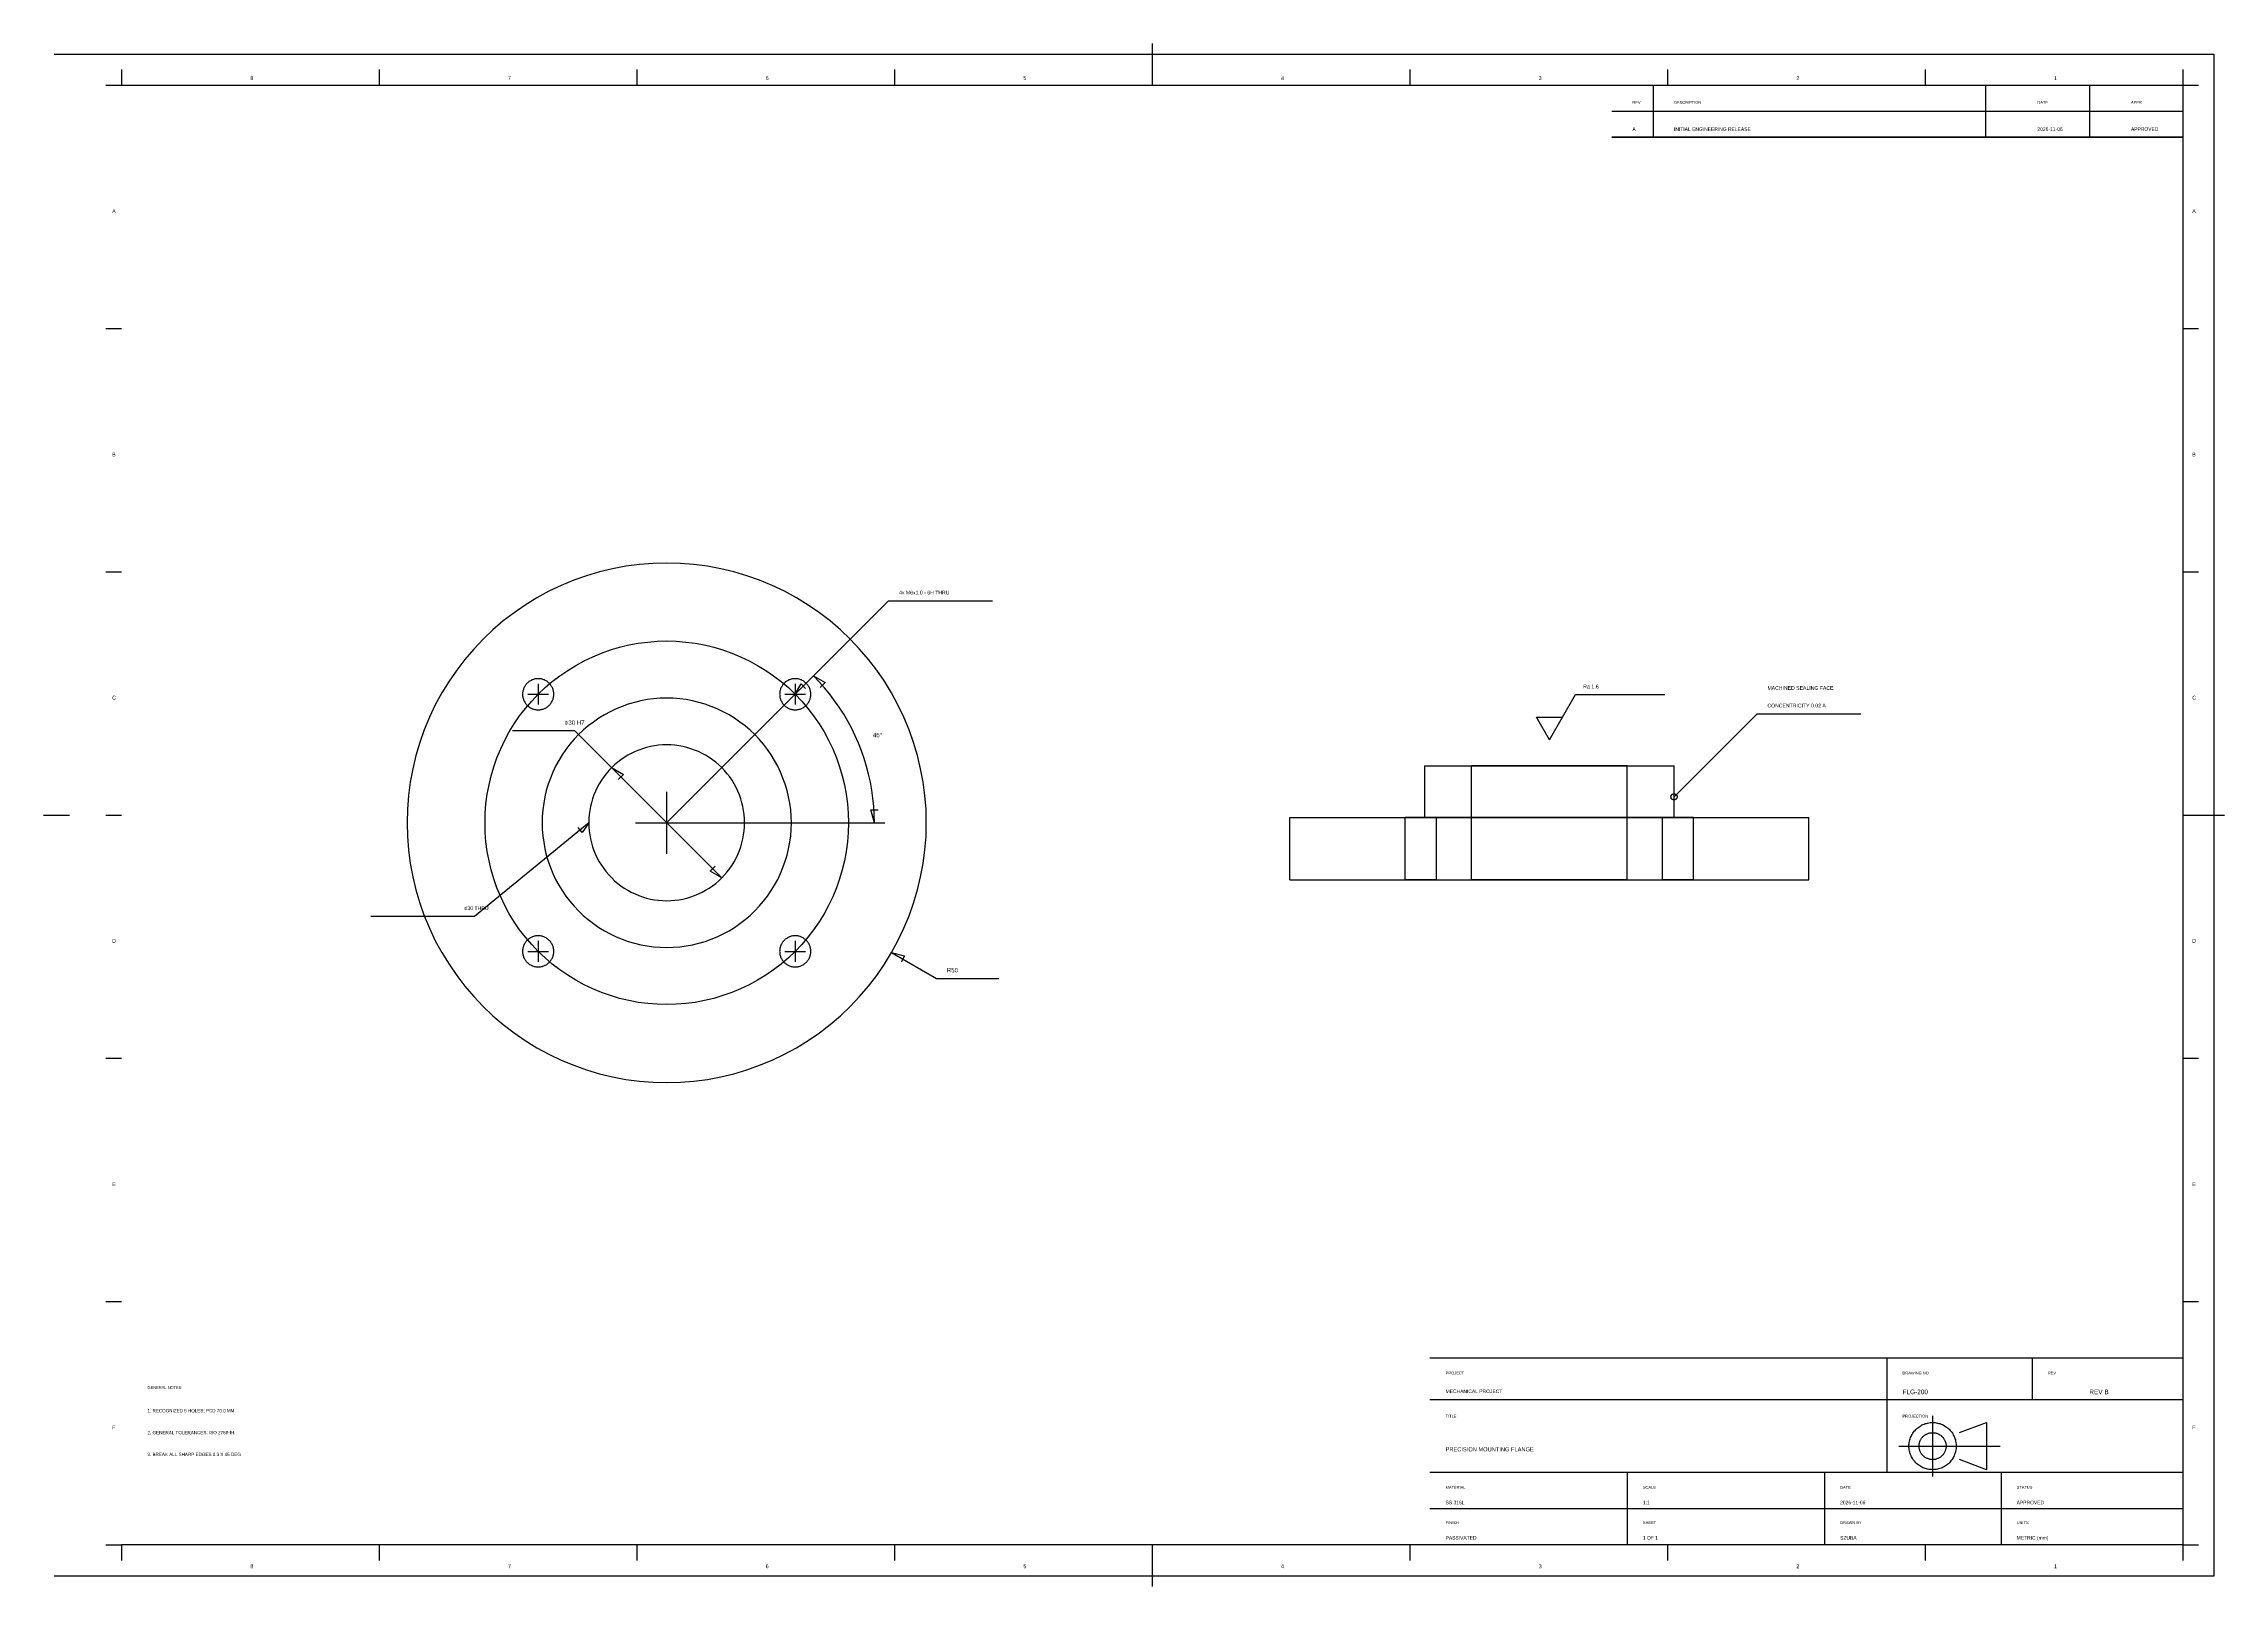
# Model space of a CAD drawing. Header units: metres. Extents: x 0 to 2388, y -826 to 297.
# Drawn here: x 0 to 1587, y -826 to 297 of the extents above; entities that cross this region are included whole.
import ezdxf

# ---------------------------------------------------------------- set-up
doc = ezdxf.new("R2010")
doc.units = ezdxf.units.M
for name, color, linetype in [('ANNOTATIONS', 3, 'CONTINUOUS'), ('BORDER', 7, 'CONTINUOUS'), ('CENTER', 4, 'Continuous'), ('DIMENSIONS', 2, 'CONTINUOUS'), ('TITLE_BLOCK', 7, 'CONTINUOUS'), ('VISIBLE', 7, 'CONTINUOUS')]:
    doc.layers.add(name, color=color, linetype=linetype)

msp = doc.modelspace()

# ---------------------------------------------------------------- linework, layer by layer
at = {"layer": 'BORDER'}
for p, q in [((7.6, 289.4), (1579.8, 289.4)), ((806.9, 297), (806.9, 278.1)), ((1579.8, 289.4), (1579.8, -818)), ((56.7, 278.1), (56.7, 266.8)), ((244.2, 278.1), (244.2, 266.8)), ((431.8, 278.1), (431.8, 266.8)), ((619.4, 278.1), (619.4, 266.8)), ((806.9, 278.1), (806.9, 266.8)), ((994.5, 278.1), (994.5, 266.8)), ((1182, 278.1), (1182, 266.8)), ((1369.6, 278.1), (1369.6, 266.8)), ((1557.2, 278.1), (1557.2, 266.8)), ((45.4, 266.8), (56.7, 266.8)), ((56.7, 266.8), (1557.2, 266.8)), ((1171.7, 266.8), (1171.7, 229)), ((1413.5, 266.8), (1413.5, 229)), ((1489.1, 266.8), (1489.1, 229)), ((1557.2, 266.8), (1557.2, -795.3)), ((1557.2, 266.8), (1568.5, 266.8)), ((1141.4, 247.9), (1557.2, 247.9)), ((1141.4, 229), (1557.2, 229)), ((45.4, 89.8), (56.7, 89.8)), ((1557.2, 89.8), (1568.5, 89.8)), ((45.4, -87.3), (56.7, -87.3)), ((1557.2, -87.3), (1568.5, -87.3)), ((0, -264.3), (18.9, -264.3)), ((45.4, -264.3), (56.7, -264.3)), ((1557.2, -264.3), (1568.5, -264.3)), ((1568.5, -264.3), (1587.4, -264.3)), ((45.4, -441.3), (56.7, -441.3)), ((1557.2, -441.3), (1568.5, -441.3)), ((45.4, -618.3), (56.7, -618.3)), ((1557.2, -618.3), (1568.5, -618.3)), ((1341.7, -659.2), (1341.7, -742.4)), ((1447.6, -659.2), (1447.6, -689.5)), ((1009.1, -689.5), (1557.2, -689.5)), ((1009.1, -742.4), (1557.2, -742.4)), ((1152.8, -742.4), (1152.8, -795.3)), ((1296.4, -742.4), (1296.4, -795.3)), ((1424.9, -742.4), (1424.9, -795.3)), ((1009.1, -768.8), (1557.2, -768.8)), ((45.4, -795.3), (56.7, -795.3)), ((1557.2, -795.3), (56.7, -795.3)), ((56.7, -795.3), (56.7, -806.6)), ((244.2, -795.3), (244.2, -806.6)), ((431.8, -795.3), (431.8, -806.6)), ((619.4, -795.3), (619.4, -806.6)), ((806.9, -795.3), (806.9, -806.6)), ((806.9, -806.6), (806.9, -825.5)), ((994.5, -795.3), (994.5, -806.6)), ((1182, -795.3), (1182, -806.6)), ((1369.6, -795.3), (1369.6, -806.6)), ((1557.2, -795.3), (1557.2, -806.6)), ((1557.2, -795.3), (1568.5, -795.3)), ((1579.8, -818), (7.6, -818))]:
    msp.add_line(p, q, dxfattribs=at)
at = {"layer": 'CENTER'}
for p, q in [((412.7, -144.1), (419.3, -142.2)), ((419.3, -142.2), (426, -140.5)), ((426, -140.5), (432.8, -139.3)), ((432.8, -139.3), (439.7, -138.4)), ((439.7, -138.4), (446.6, -137.8)), ((446.6, -137.8), (453.5, -137.6)), ((453.5, -137.6), (460.5, -137.8)), ((460.5, -137.8), (467.4, -138.4)), ((467.4, -138.4), (474.3, -139.3)), ((474.3, -139.3), (481.1, -140.5)), ((481.1, -140.5), (487.8, -142.2)), ((487.8, -142.2), (494.4, -144.1)), ((381.5, -159), (387.4, -155.4)), ((387.4, -155.4), (393.5, -152.1)), ((393.5, -152.1), (399.8, -149.1)), ((399.8, -149.1), (406.2, -146.4)), ((406.2, -146.4), (412.7, -144.1)), ((494.4, -144.1), (500.9, -146.4)), ((500.9, -146.4), (507.3, -149.1)), ((507.3, -149.1), (513.6, -152.1)), ((513.6, -152.1), (519.7, -155.4)), ((519.7, -155.4), (525.6, -159)), ((360, -168.8), (360, -183.9)), ((360, -176.4), (365, -171.6)), ((365, -171.6), (370.3, -167.1)), ((370.3, -167.1), (375.8, -162.9)), ((375.8, -162.9), (381.5, -159)), ((525.6, -159), (531.3, -162.9)), ((531.3, -162.9), (536.8, -167.1)), ((536.8, -167.1), (542.1, -171.6)), ((542.1, -171.6), (547.1, -176.4)), ((547.1, -168.8), (547.1, -183.9)), ((346.5, -192.1), (350.8, -186.7)), ((350.8, -186.7), (355.3, -181.4)), ((352.4, -176.4), (367.6, -176.4)), ((355.3, -181.4), (360, -176.4)), ((539.5, -176.4), (554.6, -176.4)), ((547.1, -176.4), (551.8, -181.4)), ((551.8, -181.4), (556.3, -186.7)), ((556.3, -186.7), (560.5, -192.1)), ((335.7, -209.9), (339, -203.8)), ((339, -203.8), (342.6, -197.9)), ((342.6, -197.9), (346.5, -192.1)), ((560.5, -192.1), (564.5, -197.9)), ((564.5, -197.9), (568.1, -203.8)), ((568.1, -203.8), (571.4, -209.9)), ((330, -222.6), (332.7, -216.2)), ((332.7, -216.2), (335.7, -209.9)), ((571.4, -209.9), (574.4, -216.2)), ((574.4, -216.2), (577.1, -222.6)), ((324.2, -242.4), (325.8, -235.7)), ((325.8, -235.7), (327.7, -229.1)), ((327.7, -229.1), (330, -222.6)), ((577.1, -222.6), (579.4, -229.1)), ((579.4, -229.1), (581.3, -235.7)), ((581.3, -235.7), (582.9, -242.4)), ((322, -256.1), (322.9, -249.2)), ((322.9, -249.2), (324.2, -242.4)), ((453.5, -247.3), (453.5, -292.6)), ((582.9, -242.4), (584.2, -249.2)), ((584.2, -249.2), (585.1, -256.1)), ((321.3, -269.9), (321.4, -263)), ((321.4, -263), (322, -256.1)), ((585.1, -256.1), (585.6, -263)), ((585.6, -263), (585.8, -269.9)), ((321.4, -276.9), (321.3, -269.9)), ((322, -283.8), (321.4, -276.9)), ((322.9, -290.7), (322, -283.8)), ((430.9, -269.9), (476.2, -269.9)), ((585.1, -283.8), (584.2, -290.7)), ((585.6, -276.9), (585.1, -283.8)), ((585.8, -269.9), (585.6, -276.9)), ((324.2, -297.5), (322.9, -290.7)), ((325.8, -304.2), (324.2, -297.5)), ((582.9, -297.5), (581.3, -304.2)), ((584.2, -290.7), (582.9, -297.5)), ((327.7, -310.8), (325.8, -304.2)), ((330, -317.3), (327.7, -310.8)), ((332.7, -323.7), (330, -317.3)), ((577.1, -317.3), (574.4, -323.7)), ((579.4, -310.8), (577.1, -317.3)), ((581.3, -304.2), (579.4, -310.8)), ((335.7, -330), (332.7, -323.7)), ((339, -336.1), (335.7, -330)), ((571.4, -330), (568.1, -336.1)), ((574.4, -323.7), (571.4, -330)), ((342.6, -342), (339, -336.1)), ((346.5, -347.7), (342.6, -342)), ((350.8, -353.2), (346.5, -347.7)), ((560.5, -347.7), (556.3, -353.2)), ((564.5, -342), (560.5, -347.7)), ((568.1, -336.1), (564.5, -342)), ((355.3, -358.5), (350.8, -353.2)), ((352.4, -363.5), (367.6, -363.5)), ((360, -363.5), (355.3, -358.5)), ((360, -355.9), (360, -371)), ((365, -368.2), (360, -363.5)), ((539.5, -363.5), (554.6, -363.5)), ((547.1, -363.5), (542.1, -368.2)), ((547.1, -355.9), (547.1, -371)), ((551.8, -358.5), (547.1, -363.5)), ((556.3, -353.2), (551.8, -358.5)), ((370.3, -372.7), (365, -368.2)), ((375.8, -376.9), (370.3, -372.7)), ((381.5, -380.9), (375.8, -376.9)), ((387.4, -384.5), (381.5, -380.9)), ((525.6, -380.9), (519.7, -384.5)), ((531.3, -376.9), (525.6, -380.9)), ((536.8, -372.7), (531.3, -376.9)), ((542.1, -368.2), (536.8, -372.7)), ((393.5, -387.8), (387.4, -384.5)), ((399.8, -390.8), (393.5, -387.8)), ((406.2, -393.4), (399.8, -390.8)), ((412.7, -395.7), (406.2, -393.4)), ((419.3, -397.7), (412.7, -395.7)), ((494.4, -395.7), (487.8, -397.7)), ((500.9, -393.4), (494.4, -395.7)), ((507.3, -390.8), (500.9, -393.4)), ((513.6, -387.8), (507.3, -390.8)), ((519.7, -384.5), (513.6, -387.8)), ((426, -399.3), (419.3, -397.7)), ((432.8, -400.6), (426, -399.3)), ((439.7, -401.5), (432.8, -400.6)), ((446.6, -402), (439.7, -401.5)), ((453.5, -402.2), (446.6, -402)), ((460.5, -402), (453.5, -402.2)), ((467.4, -401.5), (460.5, -402)), ((474.3, -400.6), (467.4, -401.5)), ((481.1, -399.3), (474.3, -400.6)), ((487.8, -397.7), (481.1, -399.3)), ((1375, -701.4), (1375, -745.6)), ((1350.4, -723.5), (1424.1, -723.5))]:
    msp.add_line(p, q, dxfattribs=at)
at = {"layer": 'DIMENSIONS'}
for p, q in [((547.1, -176.4), (615.1, -108.4)), ((615.1, -108.4), (690.7, -108.4)), ((453.5, -269.9), (565.8, -157.7)), ((547.1, -176.4), (551.4, -168.9)), ((551.4, -168.9), (554.6, -172.1)), ((564.6, -167.3), (560.4, -163)), ((560.4, -163), (569, -167.8)), ((568.5, -171.8), (564.6, -167.3)), ((569, -167.8), (565.3, -171.6)), ((572.3, -176.4), (568.5, -171.8)), ((575.8, -181.1), (572.3, -176.4)), ((579.2, -185.9), (575.8, -181.1)), ((582.4, -190.9), (579.2, -185.9)), ((1096.1, -209.5), (1115, -176.7)), ((1115, -176.7), (1180, -176.7)), ((386.7, -203.1), (341.4, -203.1)), ((413.4, -229.8), (386.7, -203.1)), ((585.4, -196.1), (582.4, -190.9)), ((588.2, -201.3), (585.4, -196.1)), ((590.8, -206.6), (588.2, -201.3)), ((1096.1, -209.5), (1086.6, -193.1)), ((1086.6, -193.1), (1105.5, -193.1)), ((1186.8, -251), (1247.2, -190.6)), ((1247.2, -190.6), (1322.8, -190.6)), ((593.2, -212.1), (590.8, -206.6)), ((595.4, -217.6), (593.2, -212.1)), ((597.3, -223.2), (595.4, -217.6)), ((493.6, -310), (413.4, -229.8)), ((413.4, -229.8), (422, -234.7)), ((422, -234.7), (418.3, -238.4)), ((599, -228.9), (597.3, -223.2)), ((600.5, -234.6), (599, -228.9)), ((601.8, -240.4), (600.5, -234.6)), ((602.9, -246.3), (601.8, -240.4)), ((603.7, -252.1), (602.9, -246.3)), ((604.3, -258.1), (603.7, -252.1)), ((604.7, -269.9), (602.1, -260.5)), ((602.1, -260.5), (607.4, -260.5)), ((604.6, -264), (604.3, -258.1)), ((604.7, -269.9), (604.6, -264)), ((396.9, -269.9), (313.7, -338)), ((391.9, -277), (389, -273.4)), ((396.9, -269.9), (391.9, -277)), ((453.5, -269.9), (612.3, -269.9)), ((485.1, -305.2), (488.8, -301.5)), ((493.6, -310), (485.1, -305.2)), ((313.7, -338), (238.1, -338)), ((617.2, -364.4), (649.9, -383.3)), ((617.2, -364.4), (626.7, -366.8)), ((626.7, -366.8), (624.1, -371.4)), ((649.9, -383.3), (695.3, -383.3))]:
    msp.add_line(p, q, dxfattribs=at)
at = {"layer": 'TITLE_BLOCK'}
for p, q in [((1141.4, 266.8), (1557.2, 266.8)), ((1557.2, 266.8), (1557.2, 229)), ((1557.2, 229), (1141.4, 229)), ((1009.1, -659.2), (1557.2, -659.2)), ((1557.2, -659.2), (1557.2, -795.3)), ((1557.2, -795.3), (1009.1, -795.3))]:
    msp.add_line(p, q, dxfattribs=at)
at = {"layer": 'VISIBLE'}
for p, q in [((385.9, -93.5), (376.7, -97.3)), ((395.2, -90.2), (385.9, -93.5)), ((404.6, -87.4), (395.2, -90.2)), ((414.2, -85.1), (404.6, -87.4)), ((423.9, -83.3), (414.2, -85.1)), ((433.7, -82), (423.9, -83.3)), ((443.6, -81.2), (433.7, -82)), ((453.5, -81), (443.6, -81.2)), ((463.5, -81.2), (453.5, -81)), ((473.3, -82), (463.5, -81.2)), ((483.2, -83.3), (473.3, -82)), ((492.9, -85.1), (483.2, -83.3)), ((502.5, -87.4), (492.9, -85.1)), ((511.9, -90.2), (502.5, -87.4)), ((521.2, -93.5), (511.9, -90.2)), ((530.4, -97.3), (521.2, -93.5)), ((359.1, -106.3), (350.6, -111.5)), ((367.8, -101.5), (359.1, -106.3)), ((376.7, -97.3), (367.8, -101.5)), ((539.3, -101.5), (530.4, -97.3)), ((548, -106.3), (539.3, -101.5)), ((556.5, -111.5), (548, -106.3)), ((334.6, -123.1), (327.1, -129.5)), ((342.4, -117.1), (334.6, -123.1)), ((350.6, -111.5), (342.4, -117.1)), ((564.7, -117.1), (556.5, -111.5)), ((572.5, -123.1), (564.7, -117.1)), ((580, -129.5), (572.5, -123.1)), ((319.9, -136.3), (313.1, -143.5)), ((327.1, -129.5), (319.9, -136.3)), ((587.2, -136.3), (580, -129.5)), ((594, -143.5), (587.2, -136.3)), ((306.7, -151), (300.7, -158.8)), ((313.1, -143.5), (306.7, -151)), ((600.4, -151), (594, -143.5)), ((606.4, -158.8), (600.4, -151)), ((295.1, -167), (289.9, -175.4)), ((300.7, -158.8), (295.1, -167)), ((348.9, -174), (348.8, -174.6)), ((349.1, -173.5), (348.9, -174)), ((349.2, -172.9), (349.1, -173.5)), ((349.4, -172.3), (349.2, -172.9)), ((349.6, -171.8), (349.4, -172.3)), ((349.9, -171.2), (349.6, -171.8)), ((350.2, -170.7), (349.9, -171.2)), ((350.5, -170.2), (350.2, -170.7)), ((350.8, -169.7), (350.5, -170.2)), ((351.2, -169.3), (350.8, -169.7)), ((351.6, -168.8), (351.2, -169.3)), ((352, -168.4), (351.6, -168.8)), ((352.4, -168), (352, -168.4)), ((352.9, -167.6), (352.4, -168)), ((353.3, -167.2), (352.9, -167.6)), ((353.8, -166.9), (353.3, -167.2)), ((354.3, -166.6), (353.8, -166.9)), ((354.9, -166.3), (354.3, -166.6)), ((355.4, -166), (354.9, -166.3)), ((355.9, -165.8), (355.4, -166)), ((356.5, -165.6), (355.9, -165.8)), ((357.1, -165.4), (356.5, -165.6)), ((357.6, -165.3), (357.1, -165.4)), ((358.2, -165.2), (357.6, -165.3)), ((358.8, -165.1), (358.2, -165.2)), ((359.4, -165.1), (358.8, -165.1)), ((360, -165.1), (359.4, -165.1)), ((360.6, -165.1), (360, -165.1)), ((361.2, -165.1), (360.6, -165.1)), ((361.8, -165.2), (361.2, -165.1)), ((362.4, -165.3), (361.8, -165.2)), ((362.9, -165.4), (362.4, -165.3)), ((363.5, -165.6), (362.9, -165.4)), ((364.1, -165.8), (363.5, -165.6)), ((364.6, -166), (364.1, -165.8)), ((365.2, -166.3), (364.6, -166)), ((365.7, -166.6), (365.2, -166.3)), ((366.2, -166.9), (365.7, -166.6)), ((366.7, -167.2), (366.2, -166.9)), ((367.1, -167.6), (366.7, -167.2)), ((367.6, -168), (367.1, -167.6)), ((368, -168.4), (367.6, -168)), ((368.4, -168.8), (368, -168.4)), ((368.8, -169.3), (368.4, -168.8)), ((369.2, -169.7), (368.8, -169.3)), ((369.5, -170.2), (369.2, -169.7)), ((369.8, -170.7), (369.5, -170.2)), ((370.1, -171.2), (369.8, -170.7)), ((370.4, -171.8), (370.1, -171.2)), ((370.6, -172.3), (370.4, -171.8)), ((370.8, -172.9), (370.6, -172.3)), ((371, -173.5), (370.8, -172.9)), ((371.1, -174), (371, -173.5)), ((371.2, -174.6), (371.1, -174)), ((536, -174), (535.9, -174.6)), ((536.1, -173.5), (536, -174)), ((536.3, -172.9), (536.1, -173.5)), ((536.5, -172.3), (536.3, -172.9)), ((536.7, -171.8), (536.5, -172.3)), ((537, -171.2), (536.7, -171.8)), ((537.3, -170.7), (537, -171.2)), ((537.6, -170.2), (537.3, -170.7)), ((537.9, -169.7), (537.6, -170.2)), ((538.3, -169.3), (537.9, -169.7)), ((538.7, -168.8), (538.3, -169.3)), ((539.1, -168.4), (538.7, -168.8)), ((539.5, -168), (539.1, -168.4)), ((539.9, -167.6), (539.5, -168)), ((540.4, -167.2), (539.9, -167.6)), ((540.9, -166.9), (540.4, -167.2)), ((541.4, -166.6), (540.9, -166.9)), ((541.9, -166.3), (541.4, -166.6)), ((542.5, -166), (541.9, -166.3)), ((543, -165.8), (542.5, -166)), ((543.6, -165.6), (543, -165.8)), ((544.1, -165.4), (543.6, -165.6)), ((544.7, -165.3), (544.1, -165.4)), ((545.3, -165.2), (544.7, -165.3)), ((545.9, -165.1), (545.3, -165.2)), ((546.5, -165.1), (545.9, -165.1)), ((547.1, -165.1), (546.5, -165.1)), ((547.7, -165.1), (547.1, -165.1)), ((548.3, -165.1), (547.7, -165.1)), ((548.9, -165.2), (548.3, -165.1)), ((549.4, -165.3), (548.9, -165.2)), ((550, -165.4), (549.4, -165.3)), ((550.6, -165.6), (550, -165.4)), ((551.1, -165.8), (550.6, -165.6)), ((551.7, -166), (551.1, -165.8)), ((552.2, -166.3), (551.7, -166)), ((552.8, -166.6), (552.2, -166.3)), ((553.3, -166.9), (552.8, -166.6)), ((553.7, -167.2), (553.3, -166.9)), ((554.2, -167.6), (553.7, -167.2)), ((554.7, -168), (554.2, -167.6)), ((555.1, -168.4), (554.7, -168)), ((555.5, -168.8), (555.1, -168.4)), ((555.9, -169.3), (555.5, -168.8)), ((556.3, -169.7), (555.9, -169.3)), ((556.6, -170.2), (556.3, -169.7)), ((556.9, -170.7), (556.6, -170.2)), ((557.2, -171.2), (556.9, -170.7)), ((557.4, -171.8), (557.2, -171.2)), ((557.7, -172.3), (557.4, -171.8)), ((557.9, -172.9), (557.7, -172.3)), ((558, -173.5), (557.9, -172.9)), ((558.2, -174), (558, -173.5)), ((558.3, -174.6), (558.2, -174)), ((612, -167), (606.4, -158.8)), ((617.2, -175.4), (612, -167)), ((285.1, -184.2), (280.9, -193.1)), ((289.9, -175.4), (285.1, -184.2)), ((348.8, -174.6), (348.7, -175.2)), ((348.7, -175.2), (348.7, -175.8)), ((348.7, -175.8), (348.7, -176.4)), ((348.7, -176.4), (348.7, -177)), ((348.7, -177), (348.7, -177.6)), ((348.7, -177.6), (348.8, -178.2)), ((348.8, -178.2), (348.9, -178.7)), ((348.9, -178.7), (349.1, -179.3)), ((349.1, -179.3), (349.2, -179.9)), ((349.2, -179.9), (349.4, -180.5)), ((349.4, -180.5), (349.6, -181)), ((349.6, -181), (349.9, -181.5)), ((349.9, -181.5), (350.2, -182.1)), ((350.2, -182.1), (350.5, -182.6)), ((350.5, -182.6), (350.8, -183.1)), ((350.8, -183.1), (351.2, -183.5)), ((351.2, -183.5), (351.6, -184)), ((351.6, -184), (352, -184.4)), ((352, -184.4), (352.4, -184.8)), ((352.4, -184.8), (352.9, -185.2)), ((352.9, -185.2), (353.3, -185.6)), ((353.3, -185.6), (353.8, -185.9)), ((353.8, -185.9), (354.3, -186.2)), ((354.3, -186.2), (354.9, -186.5)), ((354.9, -186.5), (355.4, -186.8)), ((355.4, -186.8), (355.9, -187)), ((355.9, -187), (356.5, -187.2)), ((356.5, -187.2), (357.1, -187.3)), ((357.1, -187.3), (357.6, -187.5)), ((357.6, -187.5), (358.2, -187.6)), ((358.2, -187.6), (358.8, -187.7)), ((358.8, -187.7), (359.4, -187.7)), ((359.4, -187.7), (360, -187.7)), ((360, -187.7), (360.6, -187.7)), ((360.6, -187.7), (361.2, -187.7)), ((361.2, -187.7), (361.8, -187.6)), ((361.8, -187.6), (362.4, -187.5)), ((362.4, -187.5), (362.9, -187.3)), ((362.9, -187.3), (363.5, -187.2)), ((363.5, -187.2), (364.1, -187)), ((364.1, -187), (364.6, -186.8)), ((364.6, -186.8), (365.2, -186.5)), ((365.2, -186.5), (365.7, -186.2)), ((365.7, -186.2), (366.2, -185.9)), ((366.2, -185.9), (366.7, -185.6)), ((366.7, -185.6), (367.1, -185.2)), ((367.1, -185.2), (367.6, -184.8)), ((367.6, -184.8), (368, -184.4)), ((368, -184.4), (368.4, -184)), ((368.4, -184), (368.8, -183.5)), ((368.8, -183.5), (369.2, -183.1)), ((369.2, -183.1), (369.5, -182.6)), ((369.5, -182.6), (369.8, -182.1)), ((369.8, -182.1), (370.1, -181.5)), ((370.1, -181.5), (370.4, -181)), ((370.4, -181), (370.6, -180.5)), ((370.6, -180.5), (370.8, -179.9)), ((370.8, -179.9), (371, -179.3)), ((371, -179.3), (371.1, -178.7)), ((371.1, -178.7), (371.2, -178.2)), ((371.3, -175.2), (371.2, -174.6)), ((371.2, -178.2), (371.3, -177.6)), ((371.3, -175.8), (371.3, -175.2)), ((371.3, -176.4), (371.3, -175.8)), ((371.3, -177), (371.3, -176.4)), ((371.3, -177.6), (371.3, -177)), ((412.4, -189.1), (408.2, -191.4)), ((416.7, -187.1), (412.4, -189.1)), ((421.1, -185.2), (416.7, -187.1)), ((425.5, -183.7), (421.1, -185.2)), ((430.1, -182.3), (425.5, -183.7)), ((434.7, -181.2), (430.1, -182.3)), ((439.3, -180.3), (434.7, -181.2)), ((444, -179.7), (439.3, -180.3)), ((448.8, -179.3), (444, -179.7)), ((453.5, -179.2), (448.8, -179.3)), ((458.3, -179.3), (453.5, -179.2)), ((463.1, -179.7), (458.3, -179.3)), ((467.8, -180.3), (463.1, -179.7)), ((472.4, -181.2), (467.8, -180.3)), ((477, -182.3), (472.4, -181.2)), ((481.6, -183.7), (477, -182.3)), ((486, -185.2), (481.6, -183.7)), ((490.4, -187.1), (486, -185.2)), ((494.7, -189.1), (490.4, -187.1)), ((498.9, -191.4), (494.7, -189.1)), ((535.8, -175.8), (535.7, -176.4)), ((535.7, -176.4), (535.8, -177)), ((535.9, -174.6), (535.8, -175.2)), ((535.8, -175.2), (535.8, -175.8)), ((535.8, -177), (535.8, -177.6)), ((535.8, -177.6), (535.9, -178.2)), ((535.9, -178.2), (536, -178.7)), ((536, -178.7), (536.1, -179.3)), ((536.1, -179.3), (536.3, -179.9)), ((536.3, -179.9), (536.5, -180.5)), ((536.5, -180.5), (536.7, -181)), ((536.7, -181), (537, -181.5)), ((537, -181.5), (537.3, -182.1)), ((537.3, -182.1), (537.6, -182.6)), ((537.6, -182.6), (537.9, -183.1)), ((537.9, -183.1), (538.3, -183.5)), ((538.3, -183.5), (538.7, -184)), ((538.7, -184), (539.1, -184.4)), ((539.1, -184.4), (539.5, -184.8)), ((539.5, -184.8), (539.9, -185.2)), ((539.9, -185.2), (540.4, -185.6)), ((540.4, -185.6), (540.9, -185.9)), ((540.9, -185.9), (541.4, -186.2)), ((541.4, -186.2), (541.9, -186.5)), ((541.9, -186.5), (542.5, -186.8)), ((542.5, -186.8), (543, -187)), ((543, -187), (543.6, -187.2)), ((543.6, -187.2), (544.1, -187.3)), ((544.1, -187.3), (544.7, -187.5)), ((544.7, -187.5), (545.3, -187.6)), ((545.3, -187.6), (545.9, -187.7)), ((545.9, -187.7), (546.5, -187.7)), ((546.5, -187.7), (547.1, -187.7)), ((547.1, -187.7), (547.7, -187.7)), ((547.7, -187.7), (548.3, -187.7)), ((548.3, -187.7), (548.9, -187.6)), ((548.9, -187.6), (549.4, -187.5)), ((549.4, -187.5), (550, -187.3)), ((550, -187.3), (550.6, -187.2)), ((550.6, -187.2), (551.1, -187)), ((551.1, -187), (551.7, -186.8)), ((551.7, -186.8), (552.2, -186.5)), ((552.2, -186.5), (552.8, -186.2)), ((552.8, -186.2), (553.3, -185.9)), ((553.3, -185.9), (553.7, -185.6)), ((553.7, -185.6), (554.2, -185.2)), ((554.2, -185.2), (554.7, -184.8)), ((554.7, -184.8), (555.1, -184.4)), ((555.1, -184.4), (555.5, -184)), ((555.5, -184), (555.9, -183.5)), ((555.9, -183.5), (556.3, -183.1)), ((556.3, -183.1), (556.6, -182.6)), ((556.6, -182.6), (556.9, -182.1)), ((556.9, -182.1), (557.2, -181.5)), ((557.2, -181.5), (557.4, -181)), ((557.4, -181), (557.7, -180.5)), ((557.7, -180.5), (557.9, -179.9)), ((557.9, -179.9), (558, -179.3)), ((558, -179.3), (558.2, -178.7)), ((558.2, -178.7), (558.3, -178.2)), ((558.4, -175.2), (558.3, -174.6)), ((558.3, -178.2), (558.4, -177.6)), ((558.4, -175.8), (558.4, -175.2)), ((558.4, -176.4), (558.4, -175.8)), ((558.4, -177), (558.4, -176.4)), ((558.4, -177.6), (558.4, -177)), ((621.9, -184.2), (617.2, -175.4)), ((626.2, -193.1), (621.9, -184.2)), ((277.1, -202.2), (273.8, -211.6)), ((280.9, -193.1), (277.1, -202.2)), ((389.4, -205.8), (386.1, -209.2)), ((392.8, -202.5), (389.4, -205.8)), ((396.4, -199.4), (392.8, -202.5)), ((400.2, -196.6), (396.4, -199.4)), ((404.1, -193.9), (400.2, -196.6)), ((408.2, -191.4), (404.1, -193.9)), ((503, -193.9), (498.9, -191.4)), ((506.9, -196.6), (503, -193.9)), ((510.6, -199.4), (506.9, -196.6)), ((514.2, -202.5), (510.6, -199.4)), ((517.7, -205.8), (514.2, -202.5)), ((520.9, -209.2), (517.7, -205.8)), ((630, -202.2), (626.2, -193.1)), ((633.3, -211.6), (630, -202.2)), ((271, -221), (268.7, -230.6)), ((273.8, -211.6), (271, -221)), ((377.5, -220.5), (375, -224.6)), ((380.2, -216.6), (377.5, -220.5)), ((383.1, -212.8), (380.2, -216.6)), ((386.1, -209.2), (383.1, -212.8)), ((425.2, -220.8), (422.7, -222.4)), ((427.8, -219.4), (425.2, -220.8)), ((430.5, -218.1), (427.8, -219.4)), ((433.2, -217), (430.5, -218.1)), ((436, -216), (433.2, -217)), ((438.9, -215.2), (436, -216)), ((441.7, -214.5), (438.9, -215.2)), ((444.7, -213.9), (441.7, -214.5)), ((447.6, -213.5), (444.7, -213.9)), ((450.6, -213.3), (447.6, -213.5)), ((453.5, -213.2), (450.6, -213.3)), ((456.5, -213.3), (453.5, -213.2)), ((459.5, -213.5), (456.5, -213.3)), ((462.4, -213.9), (459.5, -213.5)), ((465.3, -214.5), (462.4, -213.9)), ((468.2, -215.2), (465.3, -214.5)), ((471.1, -216), (468.2, -215.2)), ((473.8, -217), (471.1, -216)), ((476.6, -218.1), (473.8, -217)), ((479.3, -219.4), (476.6, -218.1)), ((481.9, -220.8), (479.3, -219.4)), ((484.4, -222.4), (481.9, -220.8)), ((524, -212.8), (520.9, -209.2)), ((526.9, -216.6), (524, -212.8)), ((529.6, -220.5), (526.9, -216.6)), ((532.1, -224.6), (529.6, -220.5)), ((636.1, -221), (633.3, -211.6)), ((638.4, -230.6), (636.1, -221)), ((268.7, -230.6), (266.9, -240.3)), ((368.9, -237.4), (367.3, -241.9)), ((370.7, -233.1), (368.9, -237.4)), ((372.7, -228.8), (370.7, -233.1)), ((375, -224.6), (372.7, -228.8)), ((407.7, -236.6), (406, -239)), ((409.5, -234.2), (407.7, -236.6)), ((411.4, -232), (409.5, -234.2)), ((413.5, -229.8), (411.4, -232)), ((415.6, -227.8), (413.5, -229.8)), ((417.9, -225.9), (415.6, -227.8)), ((420.2, -224.1), (417.9, -225.9)), ((422.7, -222.4), (420.2, -224.1)), ((486.9, -224.1), (484.4, -222.4)), ((489.2, -225.9), (486.9, -224.1)), ((491.5, -227.8), (489.2, -225.9)), ((493.6, -229.8), (491.5, -227.8)), ((495.7, -232), (493.6, -229.8)), ((497.6, -234.2), (495.7, -232)), ((499.4, -236.6), (497.6, -234.2)), ((501.1, -239), (499.4, -236.6)), ((534.4, -228.8), (532.1, -224.6)), ((536.4, -233.1), (534.4, -228.8)), ((538.2, -237.4), (536.4, -233.1)), ((539.8, -241.9), (538.2, -237.4)), ((640.2, -240.3), (638.4, -230.6)), ((1005.4, -228.4), (1007.6, -228.4)), ((1005.4, -266.2), (1005.4, -228.4)), ((1007.6, -228.4), (1014.3, -228.4)), ((1014.3, -228.4), (1025.1, -228.4)), ((1025.1, -228.4), (1039.5, -228.4)), ((1040.8, -228.4), (1039.4, -228.4)), ((1039.4, -228.4), (1040.8, -228.4)), ((1039.4, -311.5), (1039.4, -228.4)), ((1039.5, -228.4), (1056.7, -228.4)), ((1045, -228.4), (1040.8, -228.4)), ((1040.8, -228.4), (1045, -228.4)), ((1051.7, -228.4), (1045, -228.4)), ((1045, -228.4), (1051.7, -228.4)), ((1060.7, -228.4), (1051.7, -228.4)), ((1051.7, -228.4), (1060.7, -228.4)), ((1056.7, -228.4), (1075.9, -228.4)), ((1071.5, -228.4), (1060.7, -228.4)), ((1060.7, -228.4), (1071.5, -228.4)), ((1083.4, -228.4), (1071.5, -228.4)), ((1071.5, -228.4), (1083.4, -228.4)), ((1075.9, -228.4), (1096.1, -228.4)), ((1096.1, -228.4), (1083.4, -228.4)), ((1083.4, -228.4), (1096.1, -228.4)), ((1108.7, -228.4), (1096.1, -228.4)), ((1096.1, -228.4), (1108.7, -228.4)), ((1096.1, -228.4), (1116.2, -228.4)), ((1120.7, -228.4), (1108.7, -228.4)), ((1108.7, -228.4), (1120.7, -228.4)), ((1116.2, -228.4), (1135.4, -228.4)), ((1131.4, -228.4), (1120.7, -228.4)), ((1120.7, -228.4), (1131.4, -228.4)), ((1140.4, -228.4), (1131.4, -228.4)), ((1131.4, -228.4), (1140.4, -228.4)), ((1135.4, -228.4), (1152.6, -228.4)), ((1147.1, -228.4), (1140.4, -228.4)), ((1140.4, -228.4), (1147.1, -228.4)), ((1151.3, -228.4), (1147.1, -228.4)), ((1147.1, -228.4), (1151.3, -228.4)), ((1152.8, -228.4), (1151.3, -228.4)), ((1151.3, -228.4), (1152.8, -228.4)), ((1152.6, -228.4), (1167, -228.4)), ((1152.8, -311.5), (1152.8, -228.4)), ((1167, -228.4), (1177.8, -228.4)), ((1177.8, -228.4), (1184.5, -228.4)), ((1184.5, -228.4), (1186.8, -228.4)), ((1186.8, -266.2), (1186.8, -228.4)), ((265.6, -250.1), (264.8, -260)), ((266.9, -240.3), (265.6, -250.1)), ((364.8, -251.1), (364, -255.7)), ((365.9, -246.5), (364.8, -251.1)), ((367.3, -241.9), (365.9, -246.5)), ((399.6, -252.4), (398.8, -255.3)), ((400.6, -249.6), (399.6, -252.4)), ((401.7, -246.9), (400.6, -249.6)), ((403, -244.2), (401.7, -246.9)), ((404.4, -241.6), (403, -244.2)), ((406, -239), (404.4, -241.6)), ((502.6, -241.6), (501.1, -239)), ((504.1, -244.2), (502.6, -241.6)), ((505.3, -246.9), (504.1, -244.2)), ((506.5, -249.6), (505.3, -246.9)), ((507.5, -252.4), (506.5, -249.6)), ((508.3, -255.3), (507.5, -252.4)), ((541.2, -246.5), (539.8, -241.9)), ((542.3, -251.1), (541.2, -246.5)), ((543.1, -255.7), (542.3, -251.1)), ((641.5, -250.1), (640.2, -240.3)), ((642.3, -260), (641.5, -250.1)), ((1184.5, -250.7), (1184.6, -250.6)), ((1184.5, -250.8), (1184.5, -250.7)), ((1184.5, -250.9), (1184.5, -250.8)), ((1184.5, -251), (1184.5, -250.9)), ((1184.5, -251.2), (1184.5, -251)), ((1184.5, -251.3), (1184.5, -251.2)), ((1184.5, -251.4), (1184.5, -251.3)), ((1184.6, -251.5), (1184.5, -251.4)), ((1184.6, -250.3), (1184.7, -250.2)), ((1184.6, -250.4), (1184.6, -250.3)), ((1184.6, -250.6), (1184.6, -250.4)), ((1184.6, -251.6), (1184.6, -251.5)), ((1184.6, -251.7), (1184.6, -251.6)), ((1184.7, -251.8), (1184.6, -251.7)), ((1184.7, -250.1), (1184.8, -250)), ((1184.7, -250.2), (1184.7, -250.1)), ((1184.7, -252), (1184.7, -251.8)), ((1184.8, -252.1), (1184.7, -252)), ((1184.8, -249.9), (1184.9, -249.8)), ((1184.8, -250), (1184.8, -249.9)), ((1184.8, -252.2), (1184.8, -252.1)), ((1184.9, -252.3), (1184.8, -252.2)), ((1184.9, -249.7), (1185, -249.6)), ((1184.9, -249.8), (1184.9, -249.7)), ((1184.9, -252.4), (1184.9, -252.3)), ((1185, -252.5), (1184.9, -252.4)), ((1185, -249.6), (1185.1, -249.5)), ((1185.1, -252.5), (1185, -252.5)), ((1185.1, -249.5), (1185.2, -249.4)), ((1185.2, -252.6), (1185.1, -252.5)), ((1185.2, -249.4), (1185.3, -249.3)), ((1185.3, -252.7), (1185.2, -252.6)), ((1185.3, -249.3), (1185.4, -249.2)), ((1185.3, -249.3), (1185.3, -249.3)), ((1185.3, -252.8), (1185.3, -252.7)), ((1185.4, -252.9), (1185.3, -252.8)), ((1185.4, -249.2), (1185.5, -249.1)), ((1185.5, -252.9), (1185.4, -252.9)), ((1185.5, -249.1), (1185.6, -249.1)), ((1185.6, -253), (1185.5, -252.9)), ((1185.6, -249.1), (1185.7, -249)), ((1185.7, -253.1), (1185.6, -253)), ((1185.7, -249), (1185.9, -249)), ((1185.9, -253.1), (1185.7, -253.1)), ((1185.9, -249), (1186, -248.9)), ((1186, -253.1), (1185.9, -253.1)), ((1186, -248.9), (1186.1, -248.9)), ((1186.1, -253.2), (1186, -253.1)), ((1186.1, -248.9), (1186.2, -248.8)), ((1186.2, -253.2), (1186.1, -253.2)), ((1186.2, -248.8), (1186.3, -248.8)), ((1186.3, -253.2), (1186.2, -253.2)), ((1186.3, -248.8), (1186.4, -248.8)), ((1186.4, -253.3), (1186.3, -253.2)), ((1186.4, -248.8), (1186.5, -248.8)), ((1186.5, -253.3), (1186.4, -253.3)), ((1186.5, -248.8), (1186.7, -248.8)), ((1186.7, -253.3), (1186.5, -253.3)), ((1186.7, -248.8), (1186.8, -248.8)), ((1186.8, -253.3), (1186.7, -253.3)), ((1186.8, -248.8), (1186.9, -248.8)), ((1186.9, -253.3), (1186.8, -253.3)), ((1186.9, -248.8), (1187, -248.8)), ((1187, -253.3), (1186.9, -253.3)), ((1187, -248.8), (1187.1, -248.8)), ((1187.1, -253.3), (1187, -253.3)), ((1187.1, -248.8), (1187.2, -248.8)), ((1187.2, -253.2), (1187.1, -253.3)), ((1187.2, -248.8), (1187.4, -248.8)), ((1187.4, -253.2), (1187.2, -253.2)), ((1187.4, -248.8), (1187.5, -248.9)), ((1187.5, -253.2), (1187.4, -253.2)), ((1187.5, -248.9), (1187.6, -248.9)), ((1187.6, -253.1), (1187.5, -253.2)), ((1187.6, -248.9), (1187.7, -249)), ((1187.7, -253.1), (1187.6, -253.1)), ((1187.7, -249), (1187.8, -249)), ((1187.8, -253.1), (1187.7, -253.1)), ((1187.8, -249), (1187.9, -249.1)), ((1187.9, -253), (1187.8, -253.1)), ((1187.9, -249.1), (1188, -249.1)), ((1188, -252.9), (1187.9, -253)), ((1188, -249.1), (1188.1, -249.2)), ((1188.1, -252.9), (1188, -252.9)), ((1188.1, -249.2), (1188.2, -249.3)), ((1188.2, -252.8), (1188.1, -252.9)), ((1188.2, -249.3), (1188.3, -249.3)), ((1188.3, -252.7), (1188.2, -252.8)), ((1188.3, -249.3), (1188.4, -249.4)), ((1188.4, -252.6), (1188.3, -252.7)), ((1188.4, -249.4), (1188.5, -249.5)), ((1188.5, -252.5), (1188.4, -252.6)), ((1188.5, -249.5), (1188.5, -249.6)), ((1188.5, -249.6), (1188.6, -249.7)), ((1188.6, -252.4), (1188.5, -252.5)), ((1188.5, -252.5), (1188.5, -252.5)), ((1188.6, -249.7), (1188.7, -249.8)), ((1188.7, -252.3), (1188.6, -252.4)), ((1188.7, -249.8), (1188.7, -249.9)), ((1188.7, -249.9), (1188.8, -250)), ((1188.8, -252.1), (1188.7, -252.2)), ((1188.7, -252.2), (1188.7, -252.3)), ((1188.8, -250), (1188.8, -250.1)), ((1188.8, -250.1), (1188.9, -250.2)), ((1188.9, -251.8), (1188.8, -252)), ((1188.8, -252), (1188.8, -252.1)), ((1188.9, -250.2), (1188.9, -250.3)), ((1188.9, -250.3), (1189, -250.4)), ((1189, -251.6), (1188.9, -251.7)), ((1188.9, -251.7), (1188.9, -251.8)), ((1189, -250.4), (1189, -250.6)), ((1189, -250.6), (1189, -250.7)), ((1189, -250.7), (1189, -250.8)), ((1189, -250.8), (1189, -250.9)), ((1189, -250.9), (1189, -251)), ((1189, -251), (1189, -251.2)), ((1189, -251.2), (1189, -251.3)), ((1189, -251.3), (1189, -251.4)), ((1189, -251.4), (1189, -251.5)), ((1189, -251.5), (1189, -251.6)), ((264.8, -260), (264.6, -269.9)), ((363, -265.2), (362.8, -269.9)), ((363.3, -260.4), (363, -265.2)), ((364, -255.7), (363.3, -260.4)), ((397.2, -264), (396.9, -267)), ((396.9, -267), (396.9, -269.9)), ((397.6, -261), (397.2, -264)), ((398.1, -258.1), (397.6, -261)), ((398.8, -255.3), (398.1, -258.1)), ((509, -258.1), (508.3, -255.3)), ((509.5, -261), (509, -258.1)), ((509.9, -264), (509.5, -261)), ((510.2, -267), (509.9, -264)), ((510.2, -269.9), (510.2, -267)), ((543.8, -260.4), (543.1, -255.7)), ((544.1, -265.2), (543.8, -260.4)), ((544.3, -269.9), (544.1, -265.2)), ((642.5, -269.9), (642.3, -260)), ((907.1, -266.2), (911.8, -266.2)), ((907.1, -311.5), (907.1, -266.2)), ((911.8, -266.2), (925.8, -266.2)), ((925.8, -266.2), (948.3, -266.2)), ((948.3, -266.2), (978.2, -266.2)), ((978.2, -266.2), (1014.1, -266.2)), ((991.5, -266.2), (991.2, -266.2)), ((991.2, -266.2), (991.5, -266.2)), ((991.5, -266.2), (991.2, -266.2)), ((991.2, -266.2), (991.5, -266.2)), ((991.2, -311.5), (991.2, -266.2)), ((991.2, -311.5), (991.2, -266.2)), ((992.3, -266.2), (991.5, -266.2)), ((991.5, -266.2), (992.3, -266.2)), ((992.3, -266.2), (991.5, -266.2)), ((991.5, -266.2), (992.3, -266.2)), ((993.7, -266.2), (992.3, -266.2)), ((992.3, -266.2), (993.7, -266.2)), ((993.7, -266.2), (992.3, -266.2)), ((992.3, -266.2), (993.7, -266.2)), ((995.5, -266.2), (993.7, -266.2)), ((993.7, -266.2), (995.5, -266.2)), ((995.5, -266.2), (993.7, -266.2)), ((993.7, -266.2), (995.5, -266.2)), ((997.6, -266.2), (995.5, -266.2)), ((995.5, -266.2), (997.6, -266.2)), ((997.6, -266.2), (995.5, -266.2)), ((995.5, -266.2), (997.6, -266.2)), ((1000, -266.2), (997.6, -266.2)), ((997.6, -266.2), (1000, -266.2)), ((1000, -266.2), (997.6, -266.2)), ((997.6, -266.2), (1000, -266.2)), ((1002.5, -266.2), (1000, -266.2)), ((1000, -266.2), (1002.5, -266.2)), ((1002.5, -266.2), (1000, -266.2)), ((1000, -266.2), (1002.5, -266.2)), ((1005, -266.2), (1002.5, -266.2)), ((1002.5, -266.2), (1005, -266.2)), ((1005, -266.2), (1002.5, -266.2)), ((1002.5, -266.2), (1005, -266.2)), ((1007.4, -266.2), (1005, -266.2)), ((1005, -266.2), (1007.4, -266.2)), ((1007.4, -266.2), (1005, -266.2)), ((1005, -266.2), (1007.4, -266.2)), ((1007.6, -266.2), (1005.4, -266.2)), ((1005.4, -266.2), (1007.6, -266.2)), ((1009.6, -266.2), (1007.4, -266.2)), ((1007.4, -266.2), (1009.6, -266.2)), ((1009.6, -266.2), (1007.4, -266.2)), ((1007.4, -266.2), (1009.6, -266.2)), ((1014.3, -266.2), (1007.6, -266.2)), ((1007.6, -266.2), (1014.3, -266.2)), ((1011.4, -266.2), (1009.6, -266.2)), ((1009.6, -266.2), (1011.4, -266.2)), ((1011.4, -266.2), (1009.6, -266.2)), ((1009.6, -266.2), (1011.4, -266.2)), ((1012.7, -266.2), (1011.4, -266.2)), ((1011.4, -266.2), (1012.7, -266.2)), ((1012.7, -266.2), (1011.4, -266.2)), ((1011.4, -266.2), (1012.7, -266.2)), ((1013.6, -266.2), (1012.7, -266.2)), ((1012.7, -266.2), (1013.6, -266.2)), ((1013.6, -266.2), (1012.7, -266.2)), ((1012.7, -266.2), (1013.6, -266.2)), ((1013.9, -266.2), (1013.6, -266.2)), ((1013.6, -266.2), (1013.9, -266.2)), ((1013.9, -266.2), (1013.6, -266.2)), ((1013.6, -266.2), (1013.9, -266.2)), ((1013.9, -311.5), (1013.9, -266.2)), ((1013.9, -311.5), (1013.9, -266.2)), ((1014.1, -266.2), (1054, -266.2)), ((1025.1, -266.2), (1014.3, -266.2)), ((1014.3, -266.2), (1025.1, -266.2)), ((1039.5, -266.2), (1025.1, -266.2)), ((1025.1, -266.2), (1039.5, -266.2)), ((1056.7, -266.2), (1039.5, -266.2)), ((1039.5, -266.2), (1056.7, -266.2)), ((1054, -266.2), (1096.1, -266.2)), ((1075.9, -266.2), (1056.7, -266.2)), ((1056.7, -266.2), (1075.9, -266.2)), ((1096.1, -266.2), (1075.9, -266.2)), ((1075.9, -266.2), (1096.1, -266.2)), ((1116.2, -266.2), (1096.1, -266.2)), ((1096.1, -266.2), (1116.2, -266.2)), ((1096.1, -266.2), (1138.1, -266.2)), ((1135.4, -266.2), (1116.2, -266.2)), ((1116.2, -266.2), (1135.4, -266.2)), ((1152.6, -266.2), (1135.4, -266.2)), ((1135.4, -266.2), (1152.6, -266.2)), ((1138.1, -266.2), (1178.1, -266.2)), ((1167, -266.2), (1152.6, -266.2)), ((1152.6, -266.2), (1167, -266.2)), ((1177.8, -266.2), (1167, -266.2)), ((1167, -266.2), (1177.8, -266.2)), ((1184.5, -266.2), (1177.8, -266.2)), ((1177.8, -266.2), (1184.5, -266.2)), ((1178.1, -266.2), (1213.9, -266.2)), ((1178.5, -266.2), (1178.3, -266.2)), ((1178.3, -266.2), (1178.5, -266.2)), ((1178.5, -266.2), (1178.3, -266.2)), ((1178.3, -266.2), (1178.5, -266.2)), ((1178.3, -311.5), (1178.3, -266.2)), ((1178.3, -311.5), (1178.3, -266.2)), ((1179.4, -266.2), (1178.5, -266.2)), ((1178.5, -266.2), (1179.4, -266.2)), ((1179.4, -266.2), (1178.5, -266.2)), ((1178.5, -266.2), (1179.4, -266.2)), ((1180.7, -266.2), (1179.4, -266.2)), ((1179.4, -266.2), (1180.7, -266.2)), ((1180.7, -266.2), (1179.4, -266.2)), ((1179.4, -266.2), (1180.7, -266.2)), ((1182.5, -266.2), (1180.7, -266.2)), ((1180.7, -266.2), (1182.5, -266.2)), ((1182.5, -266.2), (1180.7, -266.2)), ((1180.7, -266.2), (1182.5, -266.2)), ((1184.7, -266.2), (1182.5, -266.2)), ((1182.5, -266.2), (1184.7, -266.2)), ((1184.7, -266.2), (1182.5, -266.2)), ((1182.5, -266.2), (1184.7, -266.2)), ((1186.8, -266.2), (1184.5, -266.2)), ((1184.5, -266.2), (1186.8, -266.2)), ((1187.1, -266.2), (1184.7, -266.2)), ((1184.7, -266.2), (1187.1, -266.2)), ((1187.1, -266.2), (1184.7, -266.2)), ((1184.7, -266.2), (1187.1, -266.2)), ((1189.6, -266.2), (1187.1, -266.2)), ((1187.1, -266.2), (1189.6, -266.2)), ((1189.6, -266.2), (1187.1, -266.2)), ((1187.1, -266.2), (1189.6, -266.2)), ((1192.1, -266.2), (1189.6, -266.2)), ((1189.6, -266.2), (1192.1, -266.2)), ((1192.1, -266.2), (1189.6, -266.2)), ((1189.6, -266.2), (1192.1, -266.2)), ((1194.5, -266.2), (1192.1, -266.2)), ((1192.1, -266.2), (1194.5, -266.2)), ((1194.5, -266.2), (1192.1, -266.2)), ((1192.1, -266.2), (1194.5, -266.2)), ((1196.7, -266.2), (1194.5, -266.2)), ((1194.5, -266.2), (1196.7, -266.2)), ((1196.7, -266.2), (1194.5, -266.2)), ((1194.5, -266.2), (1196.7, -266.2)), ((1198.5, -266.2), (1196.7, -266.2)), ((1196.7, -266.2), (1198.5, -266.2)), ((1198.5, -266.2), (1196.7, -266.2)), ((1196.7, -266.2), (1198.5, -266.2)), ((1199.8, -266.2), (1198.5, -266.2)), ((1198.5, -266.2), (1199.8, -266.2)), ((1199.8, -266.2), (1198.5, -266.2)), ((1198.5, -266.2), (1199.8, -266.2)), ((1200.7, -266.2), (1199.8, -266.2)), ((1199.8, -266.2), (1200.7, -266.2)), ((1200.7, -266.2), (1199.8, -266.2)), ((1199.8, -266.2), (1200.7, -266.2)), ((1200.9, -266.2), (1200.7, -266.2)), ((1200.7, -266.2), (1200.9, -266.2)), ((1200.9, -266.2), (1200.7, -266.2)), ((1200.7, -266.2), (1200.9, -266.2)), ((1200.9, -311.5), (1200.9, -266.2)), ((1200.9, -311.5), (1200.9, -266.2)), ((1213.9, -266.2), (1243.8, -266.2)), ((1243.8, -266.2), (1266.3, -266.2)), ((1266.3, -266.2), (1280.3, -266.2)), ((1280.3, -266.2), (1285, -266.2)), ((1285, -311.5), (1285, -266.2)), ((264.6, -269.9), (264.8, -279.9)), ((264.8, -279.9), (265.6, -289.7)), ((362.8, -269.9), (363, -274.7)), ((363, -274.7), (363.3, -279.4)), ((363.3, -279.4), (364, -284.1)), ((364, -284.1), (364.8, -288.8)), ((396.9, -269.9), (396.9, -272.9)), ((396.9, -272.9), (397.2, -275.9)), ((397.2, -275.9), (397.6, -278.8)), ((397.6, -278.8), (398.1, -281.7)), ((398.1, -281.7), (398.8, -284.6)), ((398.8, -284.6), (399.6, -287.4)), ((507.5, -287.4), (508.3, -284.6)), ((508.3, -284.6), (509, -281.7)), ((509, -281.7), (509.5, -278.8)), ((509.5, -278.8), (509.9, -275.9)), ((509.9, -275.9), (510.2, -272.9)), ((510.2, -272.9), (510.2, -269.9)), ((542.3, -288.8), (543.1, -284.1)), ((543.1, -284.1), (543.8, -279.4)), ((543.8, -279.4), (544.1, -274.7)), ((544.1, -274.7), (544.3, -269.9)), ((641.5, -289.7), (642.3, -279.9)), ((642.3, -279.9), (642.5, -269.9)), ((265.6, -289.7), (266.9, -299.5)), ((266.9, -299.5), (268.7, -309.2)), ((364.8, -288.8), (365.9, -293.4)), ((365.9, -293.4), (367.3, -297.9)), ((367.3, -297.9), (368.9, -302.4)), ((399.6, -287.4), (400.6, -290.2)), ((400.6, -290.2), (401.7, -293)), ((401.7, -293), (403, -295.7)), ((403, -295.7), (404.4, -298.3)), ((404.4, -298.3), (406, -300.8)), ((406, -300.8), (407.7, -303.3)), ((499.4, -303.3), (501.1, -300.8)), ((501.1, -300.8), (502.6, -298.3)), ((502.6, -298.3), (504.1, -295.7)), ((504.1, -295.7), (505.3, -293)), ((505.3, -293), (506.5, -290.2)), ((506.5, -290.2), (507.5, -287.4)), ((538.2, -302.4), (539.8, -297.9)), ((539.8, -297.9), (541.2, -293.4)), ((541.2, -293.4), (542.3, -288.8)), ((638.4, -309.2), (640.2, -299.5)), ((640.2, -299.5), (641.5, -289.7)), ((268.7, -309.2), (271, -318.8)), ((368.9, -302.4), (370.7, -306.8)), ((370.7, -306.8), (372.7, -311.1)), ((372.7, -311.1), (375, -315.3)), ((375, -315.3), (377.5, -319.3)), ((407.7, -303.3), (409.5, -305.6)), ((409.5, -305.6), (411.4, -307.9)), ((411.4, -307.9), (413.5, -310)), ((413.5, -310), (415.6, -312.1)), ((415.6, -312.1), (417.9, -314)), ((417.9, -314), (420.2, -315.8)), ((420.2, -315.8), (422.7, -317.5)), ((422.7, -317.5), (425.2, -319)), ((481.9, -319), (484.4, -317.5)), ((484.4, -317.5), (486.9, -315.8)), ((486.9, -315.8), (489.2, -314)), ((489.2, -314), (491.5, -312.1)), ((491.5, -312.1), (493.6, -310)), ((493.6, -310), (495.7, -307.9)), ((495.7, -307.9), (497.6, -305.6)), ((497.6, -305.6), (499.4, -303.3)), ((529.6, -319.3), (532.1, -315.3)), ((532.1, -315.3), (534.4, -311.1)), ((534.4, -311.1), (536.4, -306.8)), ((536.4, -306.8), (538.2, -302.4)), ((636.1, -318.8), (638.4, -309.2)), ((907.1, -311.5), (911.8, -311.5)), ((911.8, -311.5), (925.8, -311.5)), ((925.8, -311.5), (948.3, -311.5)), ((948.3, -311.5), (978.2, -311.5)), ((978.2, -311.5), (1014.1, -311.5)), ((991.5, -311.5), (991.2, -311.5)), ((991.2, -311.5), (991.5, -311.5)), ((991.5, -311.5), (991.2, -311.5)), ((991.2, -311.5), (991.5, -311.5)), ((992.3, -311.5), (991.5, -311.5)), ((991.5, -311.5), (992.3, -311.5)), ((992.3, -311.5), (991.5, -311.5)), ((991.5, -311.5), (992.3, -311.5)), ((993.7, -311.5), (992.3, -311.5)), ((992.3, -311.5), (993.7, -311.5)), ((993.7, -311.5), (992.3, -311.5)), ((992.3, -311.5), (993.7, -311.5)), ((995.5, -311.5), (993.7, -311.5)), ((993.7, -311.5), (995.5, -311.5)), ((995.5, -311.5), (993.7, -311.5)), ((993.7, -311.5), (995.5, -311.5)), ((997.6, -311.5), (995.5, -311.5)), ((995.5, -311.5), (997.6, -311.5)), ((997.6, -311.5), (995.5, -311.5)), ((995.5, -311.5), (997.6, -311.5)), ((1000, -311.5), (997.6, -311.5)), ((997.6, -311.5), (1000, -311.5)), ((1000, -311.5), (997.6, -311.5)), ((997.6, -311.5), (1000, -311.5)), ((1002.5, -311.5), (1000, -311.5)), ((1000, -311.5), (1002.5, -311.5)), ((1002.5, -311.5), (1000, -311.5)), ((1000, -311.5), (1002.5, -311.5)), ((1005, -311.5), (1002.5, -311.5)), ((1002.5, -311.5), (1005, -311.5)), ((1005, -311.5), (1002.5, -311.5)), ((1002.5, -311.5), (1005, -311.5)), ((1007.4, -311.5), (1005, -311.5)), ((1005, -311.5), (1007.4, -311.5)), ((1007.4, -311.5), (1005, -311.5)), ((1005, -311.5), (1007.4, -311.5)), ((1009.6, -311.5), (1007.4, -311.5)), ((1007.4, -311.5), (1009.6, -311.5)), ((1009.6, -311.5), (1007.4, -311.5)), ((1007.4, -311.5), (1009.6, -311.5)), ((1011.4, -311.5), (1009.6, -311.5)), ((1009.6, -311.5), (1011.4, -311.5)), ((1011.4, -311.5), (1009.6, -311.5)), ((1009.6, -311.5), (1011.4, -311.5)), ((1012.7, -311.5), (1011.4, -311.5)), ((1011.4, -311.5), (1012.7, -311.5)), ((1012.7, -311.5), (1011.4, -311.5)), ((1011.4, -311.5), (1012.7, -311.5)), ((1013.6, -311.5), (1012.7, -311.5)), ((1012.7, -311.5), (1013.6, -311.5)), ((1013.6, -311.5), (1012.7, -311.5)), ((1012.7, -311.5), (1013.6, -311.5)), ((1013.9, -311.5), (1013.6, -311.5)), ((1013.6, -311.5), (1013.9, -311.5)), ((1013.9, -311.5), (1013.6, -311.5)), ((1013.6, -311.5), (1013.9, -311.5)), ((1014.1, -311.5), (1054, -311.5)), ((1040.8, -311.5), (1039.4, -311.5)), ((1039.4, -311.5), (1040.8, -311.5)), ((1045, -311.5), (1040.8, -311.5)), ((1040.8, -311.5), (1045, -311.5)), ((1051.7, -311.5), (1045, -311.5)), ((1045, -311.5), (1051.7, -311.5)), ((1060.7, -311.5), (1051.7, -311.5)), ((1051.7, -311.5), (1060.7, -311.5)), ((1054, -311.5), (1096.1, -311.5)), ((1071.5, -311.5), (1060.7, -311.5)), ((1060.7, -311.5), (1071.5, -311.5)), ((1083.4, -311.5), (1071.5, -311.5)), ((1071.5, -311.5), (1083.4, -311.5)), ((1096.1, -311.5), (1083.4, -311.5)), ((1083.4, -311.5), (1096.1, -311.5)), ((1108.7, -311.5), (1096.1, -311.5)), ((1096.1, -311.5), (1108.7, -311.5)), ((1096.1, -311.5), (1138.1, -311.5)), ((1120.7, -311.5), (1108.7, -311.5)), ((1108.7, -311.5), (1120.7, -311.5)), ((1131.4, -311.5), (1120.7, -311.5)), ((1120.7, -311.5), (1131.4, -311.5)), ((1140.4, -311.5), (1131.4, -311.5)), ((1131.4, -311.5), (1140.4, -311.5)), ((1138.1, -311.5), (1178.1, -311.5)), ((1147.1, -311.5), (1140.4, -311.5)), ((1140.4, -311.5), (1147.1, -311.5)), ((1151.3, -311.5), (1147.1, -311.5)), ((1147.1, -311.5), (1151.3, -311.5)), ((1152.8, -311.5), (1151.3, -311.5)), ((1151.3, -311.5), (1152.8, -311.5)), ((1178.1, -311.5), (1213.9, -311.5)), ((1178.5, -311.5), (1178.3, -311.5)), ((1178.3, -311.5), (1178.5, -311.5)), ((1178.5, -311.5), (1178.3, -311.5)), ((1178.3, -311.5), (1178.5, -311.5)), ((1179.4, -311.5), (1178.5, -311.5)), ((1178.5, -311.5), (1179.4, -311.5)), ((1179.4, -311.5), (1178.5, -311.5)), ((1178.5, -311.5), (1179.4, -311.5)), ((1180.7, -311.5), (1179.4, -311.5)), ((1179.4, -311.5), (1180.7, -311.5)), ((1180.7, -311.5), (1179.4, -311.5)), ((1179.4, -311.5), (1180.7, -311.5)), ((1182.5, -311.5), (1180.7, -311.5)), ((1180.7, -311.5), (1182.5, -311.5)), ((1182.5, -311.5), (1180.7, -311.5)), ((1180.7, -311.5), (1182.5, -311.5)), ((1184.7, -311.5), (1182.5, -311.5)), ((1182.5, -311.5), (1184.7, -311.5)), ((1184.7, -311.5), (1182.5, -311.5)), ((1182.5, -311.5), (1184.7, -311.5)), ((1187.1, -311.5), (1184.7, -311.5)), ((1184.7, -311.5), (1187.1, -311.5)), ((1187.1, -311.5), (1184.7, -311.5)), ((1184.7, -311.5), (1187.1, -311.5)), ((1189.6, -311.5), (1187.1, -311.5)), ((1187.1, -311.5), (1189.6, -311.5)), ((1189.6, -311.5), (1187.1, -311.5)), ((1187.1, -311.5), (1189.6, -311.5)), ((1192.1, -311.5), (1189.6, -311.5)), ((1189.6, -311.5), (1192.1, -311.5)), ((1192.1, -311.5), (1189.6, -311.5)), ((1189.6, -311.5), (1192.1, -311.5)), ((1194.5, -311.5), (1192.1, -311.5)), ((1192.1, -311.5), (1194.5, -311.5)), ((1194.5, -311.5), (1192.1, -311.5)), ((1192.1, -311.5), (1194.5, -311.5)), ((1196.7, -311.5), (1194.5, -311.5)), ((1194.5, -311.5), (1196.7, -311.5)), ((1196.7, -311.5), (1194.5, -311.5)), ((1194.5, -311.5), (1196.7, -311.5)), ((1198.5, -311.5), (1196.7, -311.5)), ((1196.7, -311.5), (1198.5, -311.5)), ((1198.5, -311.5), (1196.7, -311.5)), ((1196.7, -311.5), (1198.5, -311.5)), ((1199.8, -311.5), (1198.5, -311.5)), ((1198.5, -311.5), (1199.8, -311.5)), ((1199.8, -311.5), (1198.5, -311.5)), ((1198.5, -311.5), (1199.8, -311.5)), ((1200.7, -311.5), (1199.8, -311.5)), ((1199.8, -311.5), (1200.7, -311.5)), ((1200.7, -311.5), (1199.8, -311.5)), ((1199.8, -311.5), (1200.7, -311.5)), ((1200.9, -311.5), (1200.7, -311.5)), ((1200.7, -311.5), (1200.9, -311.5)), ((1200.9, -311.5), (1200.7, -311.5)), ((1200.7, -311.5), (1200.9, -311.5)), ((1213.9, -311.5), (1243.8, -311.5)), ((1243.8, -311.5), (1266.3, -311.5)), ((1266.3, -311.5), (1280.3, -311.5)), ((1280.3, -311.5), (1285, -311.5)), ((271, -318.8), (273.8, -328.3)), ((273.8, -328.3), (277.1, -337.6)), ((377.5, -319.3), (380.2, -323.3)), ((380.2, -323.3), (383.1, -327)), ((383.1, -327), (386.1, -330.6)), ((386.1, -330.6), (389.4, -334.1)), ((425.2, -319), (427.8, -320.4)), ((427.8, -320.4), (430.5, -321.7)), ((430.5, -321.7), (433.2, -322.9)), ((433.2, -322.9), (436, -323.8)), ((436, -323.8), (438.9, -324.7)), ((438.9, -324.7), (441.7, -325.4)), ((441.7, -325.4), (444.7, -325.9)), ((444.7, -325.9), (447.6, -326.3)), ((447.6, -326.3), (450.6, -326.5)), ((450.6, -326.5), (453.5, -326.6)), ((453.5, -326.6), (456.5, -326.5)), ((456.5, -326.5), (459.5, -326.3)), ((459.5, -326.3), (462.4, -325.9)), ((462.4, -325.9), (465.3, -325.4)), ((465.3, -325.4), (468.2, -324.7)), ((468.2, -324.7), (471.1, -323.8)), ((471.1, -323.8), (473.8, -322.9)), ((473.8, -322.9), (476.6, -321.7)), ((476.6, -321.7), (479.3, -320.4)), ((479.3, -320.4), (481.9, -319)), ((517.7, -334.1), (520.9, -330.6)), ((520.9, -330.6), (524, -327)), ((524, -327), (526.9, -323.3)), ((526.9, -323.3), (529.6, -319.3)), ((630, -337.6), (633.3, -328.3)), ((633.3, -328.3), (636.1, -318.8)), ((277.1, -337.6), (280.9, -346.7)), ((280.9, -346.7), (285.1, -355.7)), ((389.4, -334.1), (392.8, -337.3)), ((392.8, -337.3), (396.4, -340.4)), ((396.4, -340.4), (400.2, -343.3)), ((400.2, -343.3), (404.1, -346)), ((404.1, -346), (408.2, -348.5)), ((408.2, -348.5), (412.4, -350.8)), ((494.7, -350.8), (498.9, -348.5)), ((498.9, -348.5), (503, -346)), ((503, -346), (506.9, -343.3)), ((506.9, -343.3), (510.6, -340.4)), ((510.6, -340.4), (514.2, -337.3)), ((514.2, -337.3), (517.7, -334.1)), ((621.9, -355.7), (626.2, -346.7)), ((626.2, -346.7), (630, -337.6)), ((285.1, -355.7), (289.9, -364.4)), ((289.9, -364.4), (295.1, -372.9)), ((348.8, -361.7), (348.7, -362.3)), ((348.7, -362.3), (348.7, -362.9)), ((348.7, -362.9), (348.7, -363.5)), ((348.7, -363.5), (348.7, -364.1)), ((348.7, -364.1), (348.7, -364.7)), ((348.7, -364.7), (348.8, -365.2)), ((348.9, -361.1), (348.8, -361.7)), ((349.1, -360.5), (348.9, -361.1)), ((349.2, -360), (349.1, -360.5)), ((349.4, -359.4), (349.2, -360)), ((349.6, -358.9), (349.4, -359.4)), ((349.9, -358.3), (349.6, -358.9)), ((350.2, -357.8), (349.9, -358.3)), ((350.5, -357.3), (350.2, -357.8)), ((350.8, -356.8), (350.5, -357.3)), ((351.2, -356.3), (350.8, -356.8)), ((351.6, -355.9), (351.2, -356.3)), ((352, -355.5), (351.6, -355.9)), ((352.4, -355), (352, -355.5)), ((352.9, -354.7), (352.4, -355)), ((353.3, -354.3), (352.9, -354.7)), ((353.8, -354), (353.3, -354.3)), ((354.3, -353.6), (353.8, -354)), ((354.9, -353.4), (354.3, -353.6)), ((355.4, -353.1), (354.9, -353.4)), ((355.9, -352.9), (355.4, -353.1)), ((356.5, -352.7), (355.9, -352.9)), ((357.1, -352.5), (356.5, -352.7)), ((357.6, -352.4), (357.1, -352.5)), ((358.2, -352.3), (357.6, -352.4)), ((358.8, -352.2), (358.2, -352.3)), ((359.4, -352.1), (358.8, -352.2)), ((360, -352.1), (359.4, -352.1)), ((360.6, -352.1), (360, -352.1)), ((361.2, -352.2), (360.6, -352.1)), ((361.8, -352.3), (361.2, -352.2)), ((362.4, -352.4), (361.8, -352.3)), ((362.9, -352.5), (362.4, -352.4)), ((363.5, -352.7), (362.9, -352.5)), ((364.1, -352.9), (363.5, -352.7)), ((364.6, -353.1), (364.1, -352.9)), ((365.2, -353.4), (364.6, -353.1)), ((365.7, -353.6), (365.2, -353.4)), ((366.2, -354), (365.7, -353.6)), ((366.7, -354.3), (366.2, -354)), ((367.1, -354.7), (366.7, -354.3)), ((367.6, -355), (367.1, -354.7)), ((368, -355.5), (367.6, -355)), ((368.4, -355.9), (368, -355.5)), ((368.8, -356.3), (368.4, -355.9)), ((369.2, -356.8), (368.8, -356.3)), ((369.5, -357.3), (369.2, -356.8)), ((369.8, -357.8), (369.5, -357.3)), ((370.1, -358.3), (369.8, -357.8)), ((370.4, -358.9), (370.1, -358.3)), ((370.6, -359.4), (370.4, -358.9)), ((370.8, -360), (370.6, -359.4)), ((371, -360.5), (370.8, -360)), ((371.1, -361.1), (371, -360.5)), ((371.2, -361.7), (371.1, -361.1)), ((371.3, -362.3), (371.2, -361.7)), ((371.2, -365.2), (371.3, -364.7)), ((371.3, -362.9), (371.3, -362.3)), ((371.3, -363.5), (371.3, -362.9)), ((371.3, -364.1), (371.3, -363.5)), ((371.3, -364.7), (371.3, -364.1)), ((412.4, -350.8), (416.7, -352.8)), ((416.7, -352.8), (421.1, -354.6)), ((421.1, -354.6), (425.5, -356.2)), ((425.5, -356.2), (430.1, -357.5)), ((430.1, -357.5), (434.7, -358.7)), ((434.7, -358.7), (439.3, -359.5)), ((439.3, -359.5), (444, -360.1)), ((444, -360.1), (448.8, -360.5)), ((448.8, -360.5), (453.5, -360.6)), ((453.5, -360.6), (458.3, -360.5)), ((458.3, -360.5), (463.1, -360.1)), ((463.1, -360.1), (467.8, -359.5)), ((467.8, -359.5), (472.4, -358.7)), ((472.4, -358.7), (477, -357.5)), ((477, -357.5), (481.6, -356.2)), ((481.6, -356.2), (486, -354.6)), ((486, -354.6), (490.4, -352.8)), ((490.4, -352.8), (494.7, -350.8)), ((535.8, -362.9), (535.7, -363.5)), ((535.7, -363.5), (535.8, -364.1)), ((535.9, -361.7), (535.8, -362.3)), ((535.8, -362.3), (535.8, -362.9)), ((535.8, -364.1), (535.8, -364.7)), ((535.8, -364.7), (535.9, -365.2)), ((536, -361.1), (535.9, -361.7)), ((536.1, -360.5), (536, -361.1)), ((536.3, -360), (536.1, -360.5)), ((536.5, -359.4), (536.3, -360)), ((536.7, -358.9), (536.5, -359.4)), ((537, -358.3), (536.7, -358.9)), ((537.3, -357.8), (537, -358.3)), ((537.6, -357.3), (537.3, -357.8)), ((537.9, -356.8), (537.6, -357.3)), ((538.3, -356.3), (537.9, -356.8)), ((538.7, -355.9), (538.3, -356.3)), ((539.1, -355.5), (538.7, -355.9)), ((539.5, -355), (539.1, -355.5)), ((539.9, -354.7), (539.5, -355)), ((540.4, -354.3), (539.9, -354.7)), ((540.9, -354), (540.4, -354.3)), ((541.4, -353.6), (540.9, -354)), ((541.9, -353.4), (541.4, -353.6)), ((542.5, -353.1), (541.9, -353.4)), ((543, -352.9), (542.5, -353.1)), ((543.6, -352.7), (543, -352.9)), ((544.1, -352.5), (543.6, -352.7)), ((544.7, -352.4), (544.1, -352.5)), ((545.3, -352.3), (544.7, -352.4)), ((545.9, -352.2), (545.3, -352.3)), ((546.5, -352.1), (545.9, -352.2)), ((547.1, -352.1), (546.5, -352.1)), ((547.7, -352.1), (547.1, -352.1)), ((548.3, -352.2), (547.7, -352.1)), ((548.9, -352.3), (548.3, -352.2)), ((549.4, -352.4), (548.9, -352.3)), ((550, -352.5), (549.4, -352.4)), ((550.6, -352.7), (550, -352.5)), ((551.1, -352.9), (550.6, -352.7)), ((551.7, -353.1), (551.1, -352.9)), ((552.2, -353.4), (551.7, -353.1)), ((552.8, -353.6), (552.2, -353.4)), ((553.3, -354), (552.8, -353.6)), ((553.7, -354.3), (553.3, -354)), ((554.2, -354.7), (553.7, -354.3)), ((554.7, -355), (554.2, -354.7)), ((555.1, -355.5), (554.7, -355)), ((555.5, -355.9), (555.1, -355.5)), ((555.9, -356.3), (555.5, -355.9)), ((556.3, -356.8), (555.9, -356.3)), ((556.6, -357.3), (556.3, -356.8)), ((556.9, -357.8), (556.6, -357.3)), ((557.2, -358.3), (556.9, -357.8)), ((557.4, -358.9), (557.2, -358.3)), ((557.7, -359.4), (557.4, -358.9)), ((557.9, -360), (557.7, -359.4)), ((558, -360.5), (557.9, -360)), ((558.2, -361.1), (558, -360.5)), ((558.3, -361.7), (558.2, -361.1)), ((558.4, -362.3), (558.3, -361.7)), ((558.3, -365.2), (558.4, -364.7)), ((558.4, -362.9), (558.4, -362.3)), ((558.4, -363.5), (558.4, -362.9)), ((558.4, -364.1), (558.4, -363.5)), ((558.4, -364.7), (558.4, -364.1)), ((612, -372.9), (617.2, -364.4)), ((617.2, -364.4), (621.9, -355.7)), ((295.1, -372.9), (300.7, -381)), ((348.8, -365.2), (348.9, -365.8)), ((348.9, -365.8), (349.1, -366.4)), ((349.1, -366.4), (349.2, -367)), ((349.2, -367), (349.4, -367.5)), ((349.4, -367.5), (349.6, -368.1)), ((349.6, -368.1), (349.9, -368.6)), ((349.9, -368.6), (350.2, -369.1)), ((350.2, -369.1), (350.5, -369.6)), ((350.5, -369.6), (350.8, -370.1)), ((350.8, -370.1), (351.2, -370.6)), ((351.2, -370.6), (351.6, -371.1)), ((351.6, -371.1), (352, -371.5)), ((352, -371.5), (352.4, -371.9)), ((352.4, -371.9), (352.9, -372.3)), ((352.9, -372.3), (353.3, -372.6)), ((353.3, -372.6), (353.8, -373)), ((353.8, -373), (354.3, -373.3)), ((354.3, -373.3), (354.9, -373.6)), ((354.9, -373.6), (355.4, -373.8)), ((355.4, -373.8), (355.9, -374.1)), ((355.9, -374.1), (356.5, -374.3)), ((356.5, -374.3), (357.1, -374.4)), ((357.1, -374.4), (357.6, -374.6)), ((357.6, -374.6), (358.2, -374.7)), ((358.2, -374.7), (358.8, -374.7)), ((358.8, -374.7), (359.4, -374.8)), ((359.4, -374.8), (360, -374.8)), ((360, -374.8), (360.6, -374.8)), ((360.6, -374.8), (361.2, -374.7)), ((361.2, -374.7), (361.8, -374.7)), ((361.8, -374.7), (362.4, -374.6)), ((362.4, -374.6), (362.9, -374.4)), ((362.9, -374.4), (363.5, -374.3)), ((363.5, -374.3), (364.1, -374.1)), ((364.1, -374.1), (364.6, -373.8)), ((364.6, -373.8), (365.2, -373.6)), ((365.2, -373.6), (365.7, -373.3)), ((365.7, -373.3), (366.2, -373)), ((366.2, -373), (366.7, -372.6)), ((366.7, -372.6), (367.1, -372.3)), ((367.1, -372.3), (367.6, -371.9)), ((367.6, -371.9), (368, -371.5)), ((368, -371.5), (368.4, -371.1)), ((368.4, -371.1), (368.8, -370.6)), ((368.8, -370.6), (369.2, -370.1)), ((369.2, -370.1), (369.5, -369.6)), ((369.5, -369.6), (369.8, -369.1)), ((369.8, -369.1), (370.1, -368.6)), ((370.1, -368.6), (370.4, -368.1)), ((370.4, -368.1), (370.6, -367.5)), ((370.6, -367.5), (370.8, -367)), ((370.8, -367), (371, -366.4)), ((371, -366.4), (371.1, -365.8)), ((371.1, -365.8), (371.2, -365.2)), ((535.9, -365.2), (536, -365.8)), ((536, -365.8), (536.1, -366.4)), ((536.1, -366.4), (536.3, -367)), ((536.3, -367), (536.5, -367.5)), ((536.5, -367.5), (536.7, -368.1)), ((536.7, -368.1), (537, -368.6)), ((537, -368.6), (537.3, -369.1)), ((537.3, -369.1), (537.6, -369.6)), ((537.6, -369.6), (537.9, -370.1)), ((537.9, -370.1), (538.3, -370.6)), ((538.3, -370.6), (538.7, -371.1)), ((538.7, -371.1), (539.1, -371.5)), ((539.1, -371.5), (539.5, -371.9)), ((539.5, -371.9), (539.9, -372.3)), ((539.9, -372.3), (540.4, -372.6)), ((540.4, -372.6), (540.9, -373)), ((540.9, -373), (541.4, -373.3)), ((541.4, -373.3), (541.9, -373.6)), ((541.9, -373.6), (542.5, -373.8)), ((542.5, -373.8), (543, -374.1)), ((543, -374.1), (543.6, -374.3)), ((543.6, -374.3), (544.1, -374.4)), ((544.1, -374.4), (544.7, -374.6)), ((544.7, -374.6), (545.3, -374.7)), ((545.3, -374.7), (545.9, -374.7)), ((545.9, -374.7), (546.5, -374.8)), ((546.5, -374.8), (547.1, -374.8)), ((547.1, -374.8), (547.7, -374.8)), ((547.7, -374.8), (548.3, -374.7)), ((548.3, -374.7), (548.9, -374.7)), ((548.9, -374.7), (549.4, -374.6)), ((549.4, -374.6), (550, -374.4)), ((550, -374.4), (550.6, -374.3)), ((550.6, -374.3), (551.1, -374.1)), ((551.1, -374.1), (551.7, -373.8)), ((551.7, -373.8), (552.2, -373.6)), ((552.2, -373.6), (552.8, -373.3)), ((552.8, -373.3), (553.3, -373)), ((553.3, -373), (553.7, -372.6)), ((553.7, -372.6), (554.2, -372.3)), ((554.2, -372.3), (554.7, -371.9)), ((554.7, -371.9), (555.1, -371.5)), ((555.1, -371.5), (555.5, -371.1)), ((555.5, -371.1), (555.9, -370.6)), ((555.9, -370.6), (556.3, -370.1)), ((556.3, -370.1), (556.6, -369.6)), ((556.6, -369.6), (556.9, -369.1)), ((556.9, -369.1), (557.2, -368.6)), ((557.2, -368.6), (557.4, -368.1)), ((557.4, -368.1), (557.7, -367.5)), ((557.7, -367.5), (557.9, -367)), ((557.9, -367), (558, -366.4)), ((558, -366.4), (558.2, -365.8)), ((558.2, -365.8), (558.3, -365.2)), ((606.4, -381), (612, -372.9)), ((300.7, -381), (306.7, -388.9)), ((306.7, -388.9), (313.1, -396.4)), ((313.1, -396.4), (319.9, -403.6)), ((587.2, -403.6), (594, -396.4)), ((594, -396.4), (600.4, -388.9)), ((600.4, -388.9), (606.4, -381)), ((319.9, -403.6), (327.1, -410.3)), ((327.1, -410.3), (334.6, -416.8)), ((572.5, -416.8), (580, -410.3)), ((580, -410.3), (587.2, -403.6)), ((334.6, -416.8), (342.4, -422.8)), ((342.4, -422.8), (350.6, -428.4)), ((350.6, -428.4), (359.1, -433.6)), ((548, -433.6), (556.5, -428.4)), ((556.5, -428.4), (564.7, -422.8)), ((564.7, -422.8), (572.5, -416.8)), ((359.1, -433.6), (367.8, -438.3)), ((367.8, -438.3), (376.7, -442.6)), ((376.7, -442.6), (385.9, -446.4)), ((521.2, -446.4), (530.4, -442.6)), ((530.4, -442.6), (539.3, -438.3)), ((539.3, -438.3), (548, -433.6)), ((385.9, -446.4), (395.2, -449.7)), ((395.2, -449.7), (404.6, -452.5)), ((404.6, -452.5), (414.2, -454.8)), ((414.2, -454.8), (423.9, -456.6)), ((423.9, -456.6), (433.7, -457.9)), ((433.7, -457.9), (443.6, -458.6)), ((443.6, -458.6), (453.5, -458.9)), ((453.5, -458.9), (463.5, -458.6)), ((463.5, -458.6), (473.3, -457.9)), ((473.3, -457.9), (483.2, -456.6)), ((483.2, -456.6), (492.9, -454.8)), ((492.9, -454.8), (502.5, -452.5)), ((502.5, -452.5), (511.9, -449.7)), ((511.9, -449.7), (521.2, -446.4)), ((1360.1, -714.9), (1360.6, -714.1)), ((1360.6, -714.1), (1361.1, -713.4)), ((1361.1, -713.4), (1361.6, -712.6)), ((1361.6, -712.6), (1362.2, -712)), ((1362.2, -712), (1362.8, -711.3)), ((1362.8, -711.3), (1363.5, -710.7)), ((1363.5, -710.7), (1364.2, -710.1)), ((1364.2, -710.1), (1364.9, -709.6)), ((1364.9, -709.6), (1365.6, -709.1)), ((1365.6, -709.1), (1366.4, -708.6)), ((1366.4, -708.6), (1367.2, -708.1)), ((1367.2, -708.1), (1368, -707.8)), ((1368, -707.8), (1368.8, -707.4)), ((1368.8, -707.4), (1369.7, -707.1)), ((1369.7, -707.1), (1370.5, -706.9)), ((1370.5, -706.9), (1371.4, -706.7)), ((1371, -714.5), (1371.5, -714.3)), ((1371.4, -706.7), (1372.3, -706.5)), ((1371.5, -714.3), (1372, -714.1)), ((1372, -714.1), (1372.4, -714)), ((1372.3, -706.5), (1373.2, -706.4)), ((1372.4, -714), (1372.9, -713.9)), ((1372.9, -713.9), (1373.5, -713.8)), ((1373.2, -706.4), (1374.1, -706.3)), ((1373.5, -713.8), (1374, -713.7)), ((1374, -713.7), (1374.5, -713.7)), ((1374.1, -706.3), (1375, -706.3)), ((1374.5, -713.7), (1375, -713.6)), ((1375, -706.3), (1375.9, -706.3)), ((1375, -713.6), (1375.5, -713.7)), ((1375.5, -713.7), (1376, -713.7)), ((1375.9, -706.3), (1376.8, -706.4)), ((1376, -713.7), (1376.5, -713.8)), ((1376.5, -713.8), (1377, -713.9)), ((1376.8, -706.4), (1377.7, -706.5)), ((1377, -713.9), (1377.5, -714)), ((1377.5, -714), (1378, -714.1)), ((1377.7, -706.5), (1378.6, -706.7)), ((1378, -714.1), (1378.5, -714.3)), ((1378.5, -714.3), (1379, -714.5)), ((1378.6, -706.7), (1379.4, -706.9)), ((1379.4, -706.9), (1380.3, -707.1)), ((1380.3, -707.1), (1381.2, -707.4)), ((1381.2, -707.4), (1382, -707.8)), ((1382, -707.8), (1382.8, -708.1)), ((1382.8, -708.1), (1383.6, -708.6)), ((1383.6, -708.6), (1384.4, -709.1)), ((1384.4, -709.1), (1385.1, -709.6)), ((1385.1, -709.6), (1385.8, -710.1)), ((1385.8, -710.1), (1386.5, -710.7)), ((1386.5, -710.7), (1387.2, -711.3)), ((1387.2, -711.3), (1387.8, -712)), ((1387.8, -712), (1388.4, -712.6)), ((1388.4, -712.6), (1388.9, -713.4)), ((1388.9, -713.4), (1389.4, -714.1)), ((1389.4, -714.1), (1389.9, -714.9)), ((1394.6, -713.6), (1414.3, -706.3)), ((1414.3, -706.3), (1414.3, -740.7)), ((1357.8, -722.6), (1357.9, -721.7)), ((1357.8, -723.5), (1357.8, -722.6)), ((1357.8, -724.4), (1357.8, -723.5)), ((1357.9, -725.3), (1357.8, -724.4)), ((1357.9, -721.7), (1358, -720.8)), ((1358, -726.2), (1357.9, -725.3)), ((1358, -720.8), (1358.2, -719.9)), ((1358.2, -727.1), (1358, -726.2)), ((1358.2, -719.9), (1358.4, -719)), ((1358.4, -727.9), (1358.2, -727.1)), ((1358.4, -719), (1358.6, -718.2)), ((1358.6, -728.8), (1358.4, -727.9)), ((1358.6, -718.2), (1358.9, -717.3)), ((1358.9, -729.6), (1358.6, -728.8)), ((1358.9, -717.3), (1359.3, -716.5)), ((1359.3, -730.5), (1358.9, -729.6)), ((1359.3, -716.5), (1359.7, -715.7)), ((1359.7, -715.7), (1360.1, -714.9)), ((1365.2, -722.4), (1365.3, -721.9)), ((1365.2, -723), (1365.2, -722.4)), ((1365.2, -723.5), (1365.2, -723)), ((1365.2, -724), (1365.2, -723.5)), ((1365.2, -724.5), (1365.2, -724)), ((1365.3, -725), (1365.2, -724.5)), ((1365.3, -721.9), (1365.4, -721.4)), ((1365.4, -725.5), (1365.3, -725)), ((1365.4, -721.4), (1365.5, -720.9)), ((1365.5, -726), (1365.4, -725.5)), ((1365.5, -720.9), (1365.6, -720.4)), ((1365.6, -726.5), (1365.5, -726)), ((1365.6, -720.4), (1365.8, -720)), ((1365.8, -727), (1365.6, -726.5)), ((1365.8, -720), (1366, -719.5)), ((1366, -727.5), (1365.8, -727)), ((1366, -719.5), (1366.2, -719)), ((1366.2, -727.9), (1366, -727.5)), ((1366.2, -719), (1366.5, -718.6)), ((1366.5, -728.4), (1366.2, -727.9)), ((1366.5, -718.6), (1366.8, -718.1)), ((1366.8, -728.8), (1366.5, -728.4)), ((1366.8, -718.1), (1367, -717.7)), ((1367, -729.3), (1366.8, -728.8)), ((1367, -717.7), (1367.4, -717.3)), ((1367.4, -729.7), (1367, -729.3)), ((1367.4, -717.3), (1367.7, -716.9)), ((1367.7, -730), (1367.4, -729.7)), ((1367.7, -716.9), (1368, -716.5)), ((1368, -730.4), (1367.7, -730)), ((1368, -716.5), (1368.4, -716.2)), ((1368.4, -716.2), (1368.8, -715.8)), ((1368.8, -715.8), (1369.2, -715.5)), ((1369.2, -715.5), (1369.6, -715.2)), ((1369.6, -715.2), (1370.1, -715)), ((1370.1, -715), (1370.5, -714.7)), ((1370.5, -714.7), (1371, -714.5)), ((1379, -714.5), (1379.5, -714.7)), ((1379.5, -714.7), (1379.9, -715)), ((1379.9, -715), (1380.3, -715.2)), ((1380.3, -715.2), (1380.8, -715.5)), ((1380.8, -715.5), (1381.2, -715.8)), ((1381.2, -715.8), (1381.6, -716.2)), ((1381.6, -716.2), (1381.9, -716.5)), ((1381.9, -716.5), (1382.3, -716.9)), ((1382.3, -730), (1381.9, -730.4)), ((1382.3, -716.9), (1382.6, -717.3)), ((1382.6, -729.7), (1382.3, -730)), ((1382.6, -717.3), (1382.9, -717.7)), ((1382.9, -729.3), (1382.6, -729.7)), ((1382.9, -717.7), (1383.2, -718.1)), ((1383.2, -728.8), (1382.9, -729.3)), ((1383.2, -718.1), (1383.5, -718.6)), ((1383.5, -728.4), (1383.2, -728.8)), ((1383.5, -718.6), (1383.7, -719)), ((1383.7, -727.9), (1383.5, -728.4)), ((1383.7, -719), (1384, -719.5)), ((1384, -727.5), (1383.7, -727.9)), ((1384, -719.5), (1384.2, -720)), ((1384.2, -727), (1384, -727.5)), ((1384.2, -720), (1384.3, -720.4)), ((1384.3, -726.5), (1384.2, -727)), ((1384.3, -720.4), (1384.5, -720.9)), ((1384.5, -726), (1384.3, -726.5)), ((1384.5, -720.9), (1384.6, -721.4)), ((1384.6, -725.5), (1384.5, -726)), ((1384.6, -721.4), (1384.7, -721.9)), ((1384.7, -725), (1384.6, -725.5)), ((1384.7, -721.9), (1384.8, -722.4)), ((1384.8, -724.5), (1384.7, -725)), ((1384.8, -722.4), (1384.8, -723)), ((1384.8, -723), (1384.8, -723.5)), ((1384.8, -723.5), (1384.8, -724)), ((1384.8, -724), (1384.8, -724.5)), ((1389.9, -714.9), (1390.3, -715.7)), ((1390.3, -715.7), (1390.7, -716.5)), ((1390.7, -716.5), (1391, -717.3)), ((1391, -729.6), (1390.7, -730.5)), ((1391, -717.3), (1391.3, -718.2)), ((1391.3, -728.8), (1391, -729.6)), ((1391.3, -718.2), (1391.6, -719)), ((1391.6, -727.9), (1391.3, -728.8)), ((1391.6, -719), (1391.8, -719.9)), ((1391.8, -727.1), (1391.6, -727.9)), ((1391.8, -719.9), (1392, -720.8)), ((1392, -726.2), (1391.8, -727.1)), ((1392, -720.8), (1392.1, -721.7)), ((1392.1, -725.3), (1392, -726.2)), ((1392.1, -721.7), (1392.2, -722.6)), ((1392.2, -724.4), (1392.1, -725.3)), ((1392.2, -722.6), (1392.2, -723.5)), ((1392.2, -723.5), (1392.2, -724.4)), ((1359.7, -731.3), (1359.3, -730.5)), ((1360.1, -732.1), (1359.7, -731.3)), ((1360.6, -732.8), (1360.1, -732.1)), ((1361.1, -733.6), (1360.6, -732.8)), ((1361.6, -734.3), (1361.1, -733.6)), ((1362.2, -735), (1361.6, -734.3)), ((1362.8, -735.6), (1362.2, -735)), ((1363.5, -736.3), (1362.8, -735.6)), ((1364.2, -736.8), (1363.5, -736.3)), ((1364.9, -737.4), (1364.2, -736.8)), ((1365.6, -737.9), (1364.9, -737.4)), ((1366.4, -738.4), (1365.6, -737.9)), ((1367.2, -738.8), (1366.4, -738.4)), ((1368, -739.2), (1367.2, -738.8)), ((1368.4, -730.8), (1368, -730.4)), ((1368.8, -739.5), (1368, -739.2)), ((1368.8, -731.1), (1368.4, -730.8)), ((1369.2, -731.4), (1368.8, -731.1)), ((1369.7, -739.8), (1368.8, -739.5)), ((1369.6, -731.7), (1369.2, -731.4)), ((1370.1, -732), (1369.6, -731.7)), ((1370.5, -740.1), (1369.7, -739.8)), ((1370.5, -732.2), (1370.1, -732)), ((1371, -732.5), (1370.5, -732.2)), ((1371.4, -740.3), (1370.5, -740.1)), ((1371.5, -732.6), (1371, -732.5)), ((1372.3, -740.5), (1371.4, -740.3)), ((1372, -732.8), (1371.5, -732.6)), ((1372.4, -733), (1372, -732.8)), ((1373.2, -740.6), (1372.3, -740.5)), ((1372.9, -733.1), (1372.4, -733)), ((1373.5, -733.2), (1372.9, -733.1)), ((1374.1, -740.6), (1373.2, -740.6)), ((1374, -733.2), (1373.5, -733.2)), ((1374.5, -733.3), (1374, -733.2)), ((1375, -740.7), (1374.1, -740.6)), ((1375, -733.3), (1374.5, -733.3)), ((1375.5, -733.3), (1375, -733.3)), ((1375.9, -740.6), (1375, -740.7)), ((1376, -733.2), (1375.5, -733.3)), ((1376.8, -740.6), (1375.9, -740.6)), ((1376.5, -733.2), (1376, -733.2)), ((1377, -733.1), (1376.5, -733.2)), ((1377.7, -740.5), (1376.8, -740.6)), ((1377.5, -733), (1377, -733.1)), ((1378, -732.8), (1377.5, -733)), ((1378.6, -740.3), (1377.7, -740.5)), ((1378.5, -732.6), (1378, -732.8)), ((1379, -732.5), (1378.5, -732.6)), ((1379.4, -740.1), (1378.6, -740.3)), ((1379.5, -732.2), (1379, -732.5)), ((1380.3, -739.8), (1379.4, -740.1)), ((1379.9, -732), (1379.5, -732.2)), ((1380.3, -731.7), (1379.9, -732)), ((1380.8, -731.4), (1380.3, -731.7)), ((1381.2, -739.5), (1380.3, -739.8)), ((1381.2, -731.1), (1380.8, -731.4)), ((1381.6, -730.8), (1381.2, -731.1)), ((1382, -739.2), (1381.2, -739.5)), ((1381.9, -730.4), (1381.6, -730.8)), ((1382.8, -738.8), (1382, -739.2)), ((1383.6, -738.4), (1382.8, -738.8)), ((1384.4, -737.9), (1383.6, -738.4)), ((1385.1, -737.4), (1384.4, -737.9)), ((1385.8, -736.8), (1385.1, -737.4)), ((1386.5, -736.3), (1385.8, -736.8)), ((1387.2, -735.6), (1386.5, -736.3)), ((1387.8, -735), (1387.2, -735.6)), ((1388.4, -734.3), (1387.8, -735)), ((1388.9, -733.6), (1388.4, -734.3)), ((1389.4, -732.8), (1388.9, -733.6)), ((1389.9, -732.1), (1389.4, -732.8)), ((1390.3, -731.3), (1389.9, -732.1)), ((1390.7, -730.5), (1390.3, -731.3)), ((1414.3, -740.7), (1394.6, -733.3))]:
    msp.add_line(p, q, dxfattribs=at)

# ---------------------------------------------------------------- texts
at = {"layer": 'ANNOTATIONS'}
for s, height, p in [('4x M6x1.0 - 6H THRU', 2.7, (622.7, -103.8)), ('MACHINED SEALING FACE', 2.7, (1254.8, -173.2)), ('CONCENTRICITY 0.02 A', 2.7, (1254.8, -186)), ('⌀30 THRU', 2.7, (306.1, -333.4)), ('1. RECOGNIZED 5 HOLES; PCD 70.0 MM.', 2.4, (75.6, -698.9)), ('2. GENERAL TOLERANCES: ISO 2768-fH.', 2.4, (75.6, -714.8)), ('3. BREAK ALL SHARP EDGES 0.3 X 45 DEG.', 2.4, (75.6, -730.7))]:
    msp.add_text(s, height=height, dxfattribs=at).set_placement(p)
at = {"layer": 'BORDER'}
for s, p in [('8', (150.5, 270.5)), ('7', (338, 270.5)), ('6', (525.6, 270.5)), ('5', (713.2, 270.5)), ('4', (900.7, 270.5)), ('3', (1088.3, 270.5)), ('2', (1275.8, 270.5)), ('1', (1463.4, 270.5)), ('A', (49.9, 173.7)), ('A', (1564, 173.7)), ('B', (49.9, -3.3)), ('B', (1564, -3.3)), ('C', (49.9, -180.3)), ('C', (1564, -180.3)), ('D', (49.9, -357.3)), ('D', (1564, -357.3)), ('E', (49.9, -534.3)), ('E', (1564, -534.3)), ('F', (49.9, -711.3)), ('F', (1564, -711.3)), ('8', (150.5, -812.3)), ('7', (338, -812.3)), ('6', (525.6, -812.3)), ('5', (713.2, -812.3)), ('4', (900.7, -812.3)), ('3', (1088.3, -812.3)), ('2', (1275.8, -812.3)), ('1', (1463.4, -812.3))]:
    msp.add_text(s, height=2.8, dxfattribs=at).set_placement(p)
at = {"layer": 'DIMENSIONS'}
for s, height, p in [('Ra 1.6', 2.8, (1120.6, -172.2)), ('⌀30 H7', 3.2, (379.2, -198.6)), ('45°', 3.2, (603.7, -207.7)), ('R50', 3.2, (657.5, -378.8))]:
    msp.add_text(s, height=height, dxfattribs=at).set_placement(p)
at = {"layer": 'TITLE_BLOCK'}
for s, height, p in [('REV', 2.1, (1156.5, 253.2)), ('DESCRIPTION', 2.1, (1186.8, 253.2)), ('DATE', 2.1, (1451.3, 253.2)), ('APPR', 2.1, (1519.4, 253.2)), ('A', 2.6, (1156.5, 233.5)), ('INITIAL ENGINEERING RELEASE', 2.6, (1186.8, 233.5)), ('2026-11-06', 2.6, (1451.3, 233.5)), ('APPROVED', 2.6, (1519.4, 233.5)), ('GENERAL NOTES:', 2.1, (75.6, -681.9)), ('PROJECT', 2.1, (1020.5, -671.3)), ('MECHANICAL PROJECT', 2.6, (1020.5, -684.9)), ('DRAWING NO.', 2.1, (1353.1, -671.3)), ('FLG-200', 3.4, (1353.1, -685.7)), ('REV', 2.1, (1458.9, -671.3)), ('REV B', 3.4, (1489.1, -685.7)), ('TITLE', 2.1, (1020.5, -702.7)), ('PROJECTION', 2.1, (1353.1, -702.7)), ('PRECISION MOUNTING FLANGE', 3, (1020.5, -727.3)), ('MATERIAL', 2.1, (1020.5, -754.5)), ('SCALE', 2.1, (1164.1, -754.5)), ('DATE', 2.1, (1307.7, -754.5)), ('STATUS', 2.1, (1436.2, -754.5)), ('SS 316L', 2.6, (1020.5, -765.8)), ('1:1', 2.6, (1164.1, -765.8)), ('2026-11-06', 2.6, (1307.7, -765.8)), ('APPROVED', 2.6, (1436.2, -765.8)), ('FINISH', 2.1, (1020.5, -780.2)), ('PASSIVATED', 2.6, (1020.5, -791.5)), ('SHEET', 2.1, (1164.1, -780.2)), ('1 OF 1', 2.6, (1164.1, -791.5)), ('DRAWN BY', 2.1, (1307.7, -780.2)), ('SZUBA', 2.6, (1307.7, -791.5)), ('UNITS', 2.1, (1436.2, -780.2)), ('METRIC (mm)', 2.6, (1436.2, -791.5))]:
    msp.add_text(s, height=height, dxfattribs=at).set_placement(p)

doc.saveas('drawing.dxf')
